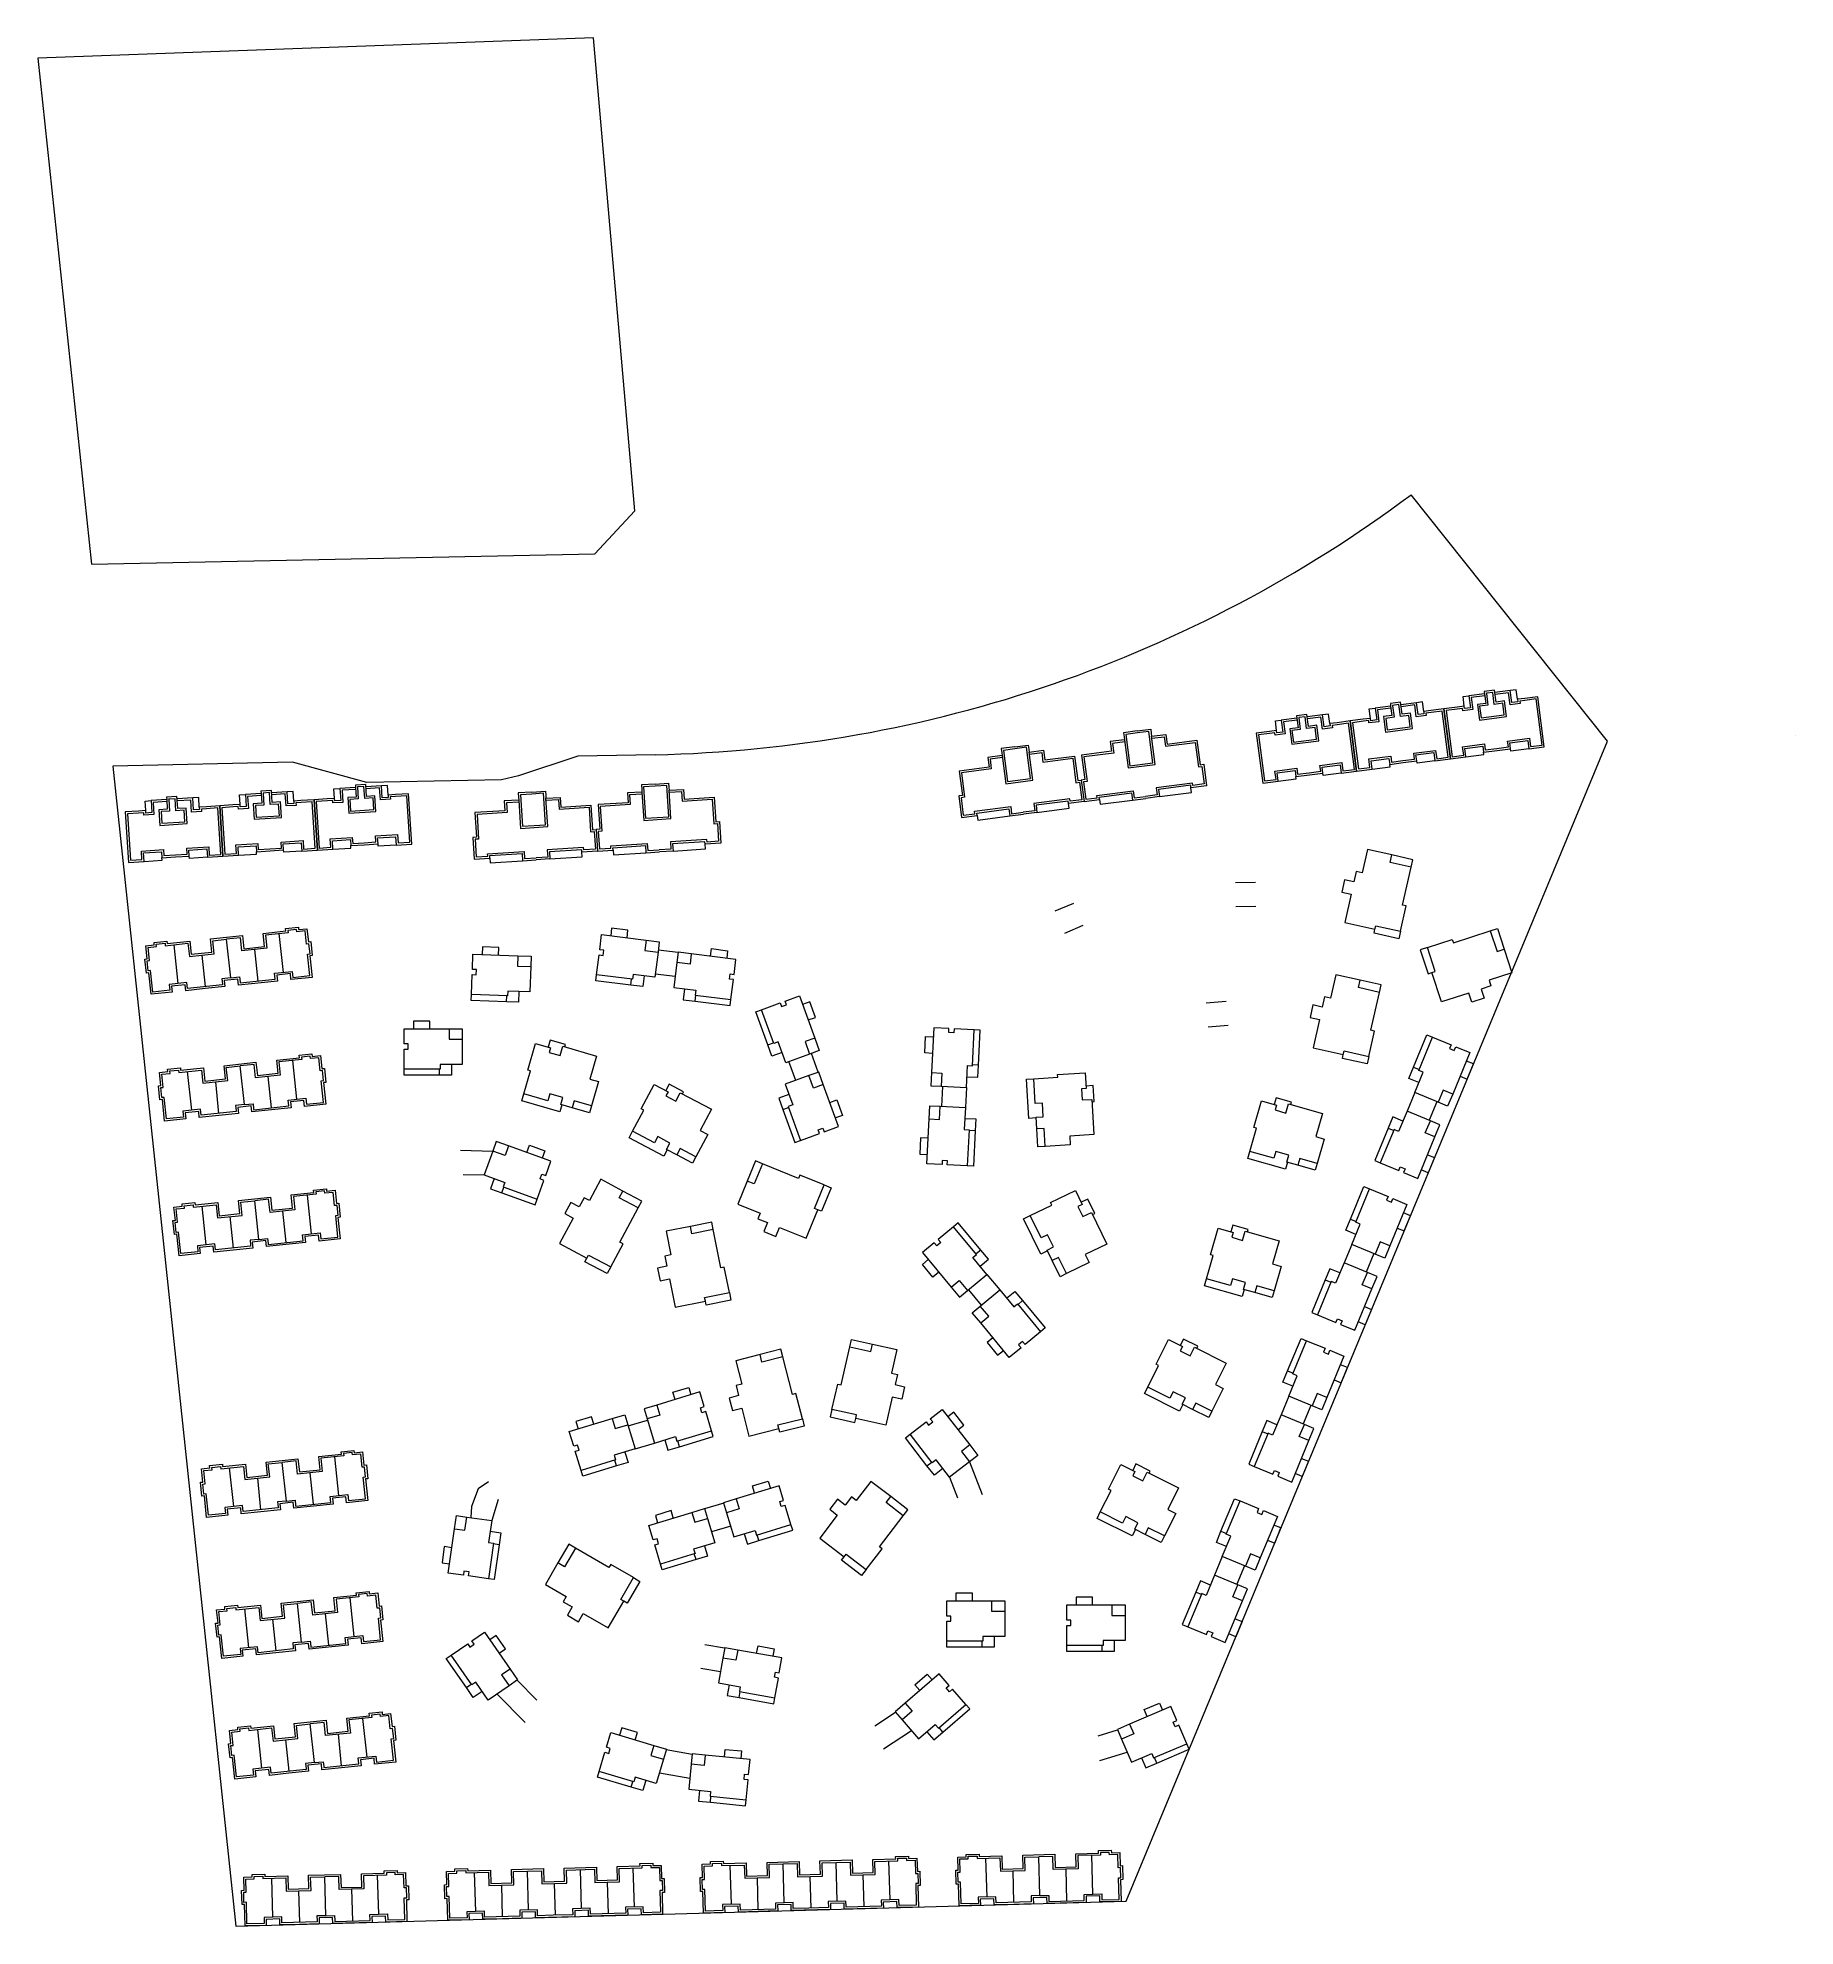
# Model space of a CAD drawing. Extents: x 741202 to 867202, y 603120 to 647617.
# Drawn here: x 751352 to 756612, y 606108 to 611762 of the extents above; entities that cross this region are included whole.
import ezdxf
from ezdxf.enums import TextEntityAlignment as Align

# ---------------------------------------------------------------- set-up
doc = ezdxf.new("R2010")
doc.units = 0
doc.header["$LTSCALE"] = 1000
doc.header["$MEASUREMENT"] = 0
doc.layers.get('0').update_dxf_attribs({"linetype": 'CONTINUOUS'})
doc.layers.add('140', color=2, linetype='CONTINUOUS', lineweight=5)
doc.layers.add('DingDianTu', color=5, linetype='CONTINUOUS', lineweight=0)
doc.layers.add('tk', color=253, linetype='CONTINUOUS')
doc.styles.add('TKZ1', font='SIMHEI.TTF', dxfattribs={"width": 0.7})
doc.styles.add('图签栏', font='SimSun.ttf')

# ---------------------------------------------------------------- blocks, each defined once
blk = doc.blocks.new('dafasfd')
at = {"layer": 'DingDianTu', "color": 7, "const_width": 100}
blk.add_lwpolyline([(36368038, 16363912), (36368954, 16361479), (36372042, 16362641), (36374261, 16356745), (36369114, 16354807), (36369537, 16353684), (36361113, 16350514), (36359352, 16355194), (36360288, 16355546), (36359830, 16356763), (36358894, 16356410), (36357556, 16359967)], close=True, dxfattribs=at)
for points in [[(36363546, 16362221), (36362876, 16363999), (36359039, 16362555), (36359708, 16360777)], [(36371734, 16355794), (36372686, 16353267), (36369878, 16352210), (36369350, 16353614)]]:
    blk.add_lwpolyline(points, dxfattribs=at)
at = {"layer": 'DingDianTu', "color": 7}
for points in [[(36369878, 16352210), (36361642, 16349110), (36361113, 16350514)], [(36368038, 16363912), (36371127, 16365074), (36372042, 16362641)]]:
    blk.add_lwpolyline(points, dxfattribs=at)
blk = doc.blocks.new('*E67')
at = {"layer": 'DingDianTu', "color": 7, "xscale": 0.001000002024510444, "yscale": 0.001000000163912773, "zscale": 0.001, "rotation": 339.3761177849276}
blk.add_blockref('dafasfd', (22613, -20413), dxfattribs=at)
blk = doc.blocks.new('图框')
h = blk.add_hatch(color=256)
edge = h.paths.add_edge_path()
edge.add_ellipse((-63198.9, -481062.8), major_axis=(686.2, 0), ratio=1, start_angle=93.06125, end_angle=187.2562, ccw=False)
edge.add_ellipse((-63322.1, -481142.5), major_axis=(769.8, 0), ratio=1, start_angle=83.53957, end_angle=171.43553)
edge.add_ellipse((-63213.2, -480982.2), major_axis=(871.3, 0), ratio=1, start_angle=56.56443, end_angle=183.00451, ccw=False)
edge.add_ellipse((-63386.4, -481010.4), major_axis=(998.7, 0), ratio=1, start_angle=49.14594, end_angle=218.75149)
edge.add_ellipse((-63388.4, -480847), major_axis=(-1106.9, 0), ratio=1, start_angle=363.29715, end_angle=405.43011, ccw=False)
edge.add_ellipse((-63246, -481040.9), major_axis=(-1254.2, 0), ratio=1, start_angle=-5.96131, end_angle=259.86154)
edge.add_ellipse((-63339.7, -480831.7), major_axis=(-1072.5, 0), ratio=1, start_angle=106.44548, end_angle=252.95012, ccw=False)
edge.add_ellipse((-63305.7, -481165.4), major_axis=(745.4, 0), ratio=1, start_angle=-68.7932, end_angle=-8.26705)
edge.add_ellipse((-63206.6, -481059.2), major_axis=(-673.2, 0), ratio=1, start_angle=65.44009, end_angle=161.52311, ccw=False)
edge.add_ellipse((-63325.5, -481141.3), major_axis=(-554.1, 0), ratio=1, start_angle=360.85108, end_angle=433.12296, ccw=False)
h = blk.add_hatch()
h.set_pattern_fill('ANSI31', color=256, scale=6118.035339, style=0)
h.set_pattern_definition([(45, (-106270.35, -472353.21), (-27.03815, 27.03815), [])])
edge = h.paths.add_edge_path()
edge.add_ellipse((-63325.5, -481141.3), major_axis=(-554.1, 0), ratio=1, start_angle=180.00009, end_angle=360.85117)
edge.add_ellipse((-63325.5, -481141.3), major_axis=(554.1, 0), ratio=1, start_angle=180.85074, end_angle=359.99966)
edge = h.paths.add_edge_path(flags=16)
edge.add_ellipse((-63214.6, -481016.9), major_axis=(-337.5, 0), ratio=1, start_angle=180.00001, end_angle=360.00001, ccw=False)
edge.add_ellipse((-63214.6, -481016.9), major_axis=(337.5, 0), ratio=1, start_angle=180, end_angle=360, ccw=False)
for p, q in [((-58108.5, -445311.2), (-142208.5, -445311.2)), ((-142208.5, -504711.2), (-142208.5, -445311.2)), ((-58108.5, -504711.2), (-58108.5, -445311.2)), ((-134671, -445811.2), (-134671, -446311.2)), ((-129633.5, -445811.2), (-129633.5, -446311.2)), ((-124596, -445811.2), (-124596, -446311.2)), ((-119558.5, -445811.2), (-119558.5, -446311.2)), ((-114521, -445811.2), (-114521, -446311.2)), ((-109483.5, -445811.2), (-109483.5, -446311.2)), ((-104446, -445811.2), (-104446, -446311.2)), ((-94371, -445811.2), (-94371, -446311.2)), ((-89333.5, -445811.2), (-89333.5, -446311.2)), ((-84296, -445811.2), (-84296, -446311.2)), ((-79258.5, -445811.2), (-79258.5, -446311.2)), ((-74221, -445811.2), (-74221, -446311.2)), ((-69183.5, -445811.2), (-69183.5, -446311.2)), ((-64146, -445811.2), (-64146, -446311.2)), ((-99408.5, -446311.2), (-99408.5, -446811.2)), ((-67108.5, -447644.6), (-59108.5, -447644.6)), ((-140208.5, -452051.2), (-139708.5, -452051.2)), ((-67108.5, -452051.2), (-59108.5, -452051.2)), ((-58608.5, -452051.2), (-59108.5, -452051.2)), ((-67108.5, -453384.6), (-59108.5, -453384.6)), ((-66041.8, -453384.6), (-66041.8, -459784.6)), ((-60975.1, -453384.6), (-60975.1, -459784.6)), ((-67108.5, -454451.2), (-59108.5, -454451.2)), ((-67108.5, -455517.9), (-59108.5, -455517.9)), ((-67108.5, -456584.6), (-59108.5, -456584.6)), ((-67108.5, -457651.2), (-59108.5, -457651.2)), ((-140208.5, -457791.2), (-139708.5, -457791.2)), ((-58608.5, -457791.2), (-59108.5, -457791.2)), ((-67108.5, -458717.9), (-59108.5, -458717.9)), ((-67108.5, -459784.6), (-59108.5, -459784.6)), ((-67108.5, -461117.9), (-59108.5, -461117.9)), ((-67108.5, -461117.9), (-59108.5, -461117.9)), ((-140208.5, -463531.2), (-139708.5, -463531.2)), ((-58608.5, -463531.2), (-59108.5, -463531.2)), ((-140208.5, -469271.2), (-139708.5, -469271.2)), ((-58608.5, -469271.2), (-59108.5, -469271.2)), ((-139708.5, -475011.2), (-139208.5, -475011.2)), ((-140208.5, -480751.2), (-139708.5, -480751.2)), ((-58608.5, -480751.2), (-59108.5, -480751.2)), ((-58608.5, -486491.2), (-59108.5, -486491.2)), ((-141308.5, -487311.2), (-139708.5, -487311.2)), ((-141308.5, -487311.2), (-139708.5, -487311.2)), ((-140508.5, -502911.2), (-140508.5, -487311.2)), ((-67108.5, -487711.2), (-59108.5, -487711.2)), ((-67108.5, -489044.6), (-59108.5, -489044.6)), ((-67108.5, -490377.9), (-59108.5, -490377.9)), ((-141308.5, -491011.2), (-139708.5, -491011.2)), ((-67108.5, -491711.2), (-59108.5, -491711.2)), ((-58608.5, -492231.2), (-59108.5, -492231.2)), ((-141308.5, -492511.2), (-139708.5, -492511.2)), ((-67108.5, -493044.6), (-59108.5, -493044.6)), ((-67108.5, -495711.2), (-59108.5, -495711.2)), ((-141308.5, -496211.2), (-139708.5, -496211.2)), ((-67108.5, -497044.6), (-59108.5, -497044.6)), ((-141308.5, -497711.2), (-139708.5, -497711.2)), ((-58608.5, -497971.2), (-59108.5, -497971.2)), ((-67108.5, -498377.9), (-59108.5, -498377.9)), ((-67108.5, -499711.2), (-59108.5, -499711.2)), ((-63108.5, -499711.2), (-63108.5, -503711.2)), ((-67108.5, -501044.6), (-59108.5, -501044.6)), ((-141308.5, -501411.2), (-139708.5, -501411.2)), ((-67108.5, -502377.9), (-59108.5, -502377.9)), ((-141308.5, -502911.2), (-139708.5, -502911.2)), ((-99408.5, -503711.2), (-99408.5, -503211.2)), ((-134671, -504211.2), (-134671, -503711.2)), ((-129633.5, -504211.2), (-129633.5, -503711.2)), ((-124596, -504211.2), (-124596, -503711.2)), ((-119558.5, -504211.2), (-119558.5, -503711.2)), ((-114521, -504211.2), (-114521, -503711.2)), ((-109483.5, -504211.2), (-109483.5, -503711.2)), ((-104408.5, -504211.2), (-104408.5, -503711.2)), ((-103408.5, -504211.2), (-103408.5, -503711.2)), ((-102408.5, -504211.2), (-102408.5, -503711.2)), ((-101408.5, -504211.2), (-101408.5, -503711.2)), ((-100408.5, -504211.2), (-100408.5, -503711.2)), ((-98408.5, -504211.2), (-98408.5, -503711.2)), ((-97408.5, -504211.2), (-97408.5, -503711.2)), ((-96408.5, -504211.2), (-96408.5, -503711.2)), ((-95408.5, -504211.2), (-95408.5, -503711.2)), ((-94408.5, -504211.2), (-94408.5, -503711.2)), ((-89333.5, -504211.2), (-89333.5, -503711.2)), ((-84296, -504211.2), (-84296, -503711.2)), ((-79258.5, -504211.2), (-79258.5, -503711.2)), ((-74221, -504211.2), (-74221, -503711.2)), ((-69183.5, -504211.2), (-69183.5, -503711.2)), ((-64146, -504211.2), (-64146, -503711.2)), ((-104408.5, -504211.2), (-94408.5, -504211.2)), ((-142208.5, -504711.2), (-58108.5, -504711.2))]:
    blk.add_line(p, q)
at = {"const_width": 200}
for points in [[(-99408.5, -446061.2), (-99408.5, -445811.2)], [(-67108.5, -446311.2), (-67108.5, -503711.2)], [(-67108.5, -452051.2), (-59108.5, -452051.2)], [(-67108.5, -459784.6), (-59108.5, -459784.6)], [(-139958.5, -475011.2), (-140208.5, -475011.2)], [(-58858.5, -475011.2), (-58608.5, -475011.2)], [(-67108.5, -478377.9), (-59108.5, -478377.9)], [(-67108.5, -478377.9), (-59108.5, -478377.9)], [(-67108.5, -486377.9), (-59108.5, -486377.9)], [(-67108.5, -486377.9), (-59108.5, -486377.9)], [(-139708.5, -503711.2), (-141308.5, -503711.2), (-141308.5, -487311.2), (-139708.5, -487311.2)], [(-67108.5, -494377.9), (-59108.5, -494377.9)], [(-99408.5, -503961.2), (-99408.5, -504211.2)]]:
    blk.add_lwpolyline(points, dxfattribs=at)
blk.add_lwpolyline([(-59108.5, -446311.2), (-139708.5, -446311.2), (-139708.5, -503711.2), (-59108.5, -503711.2)], close=True, dxfattribs=at)
for centre, major_axis, start_param, end_param in [((-63246, -481040.9), (1254.2, 0), 3.037548, 7.677032), ((-63339.7, -480831.7), (-1072.5, 0), 1.857824, 4.414813), ((-63386.4, -481010.4), (-998.7, 0), 3.999352, 6.959527), ((-63213.2, -480982.2), (871.3, 0), 0.987236, 3.194031), ((-63322.1, -481142.5), (-769.8, 0), 4.599634, 6.133708), ((-63198.9, -481062.8), (686.2, 0), 1.624225, 3.268238), ((-63325.5, -481141.3), (-554.1, 0), 1.276237, 6.29804), ((-63325.5, -481141.3), (554.1, 0), -6.689621188105122e-07, 6.283184638217468), ((-63214.6, -481016.9), (-337.5, 0), 3.141595, 9.42478), ((-63388.4, -480847), (1106.9, 0), 3.199138, 3.934497), ((-63206.6, -481059.2), (673.2, 0), 4.283737, 5.960702), ((-63305.7, -481165.4), (745.4, 0), -1.200668, -0.144287)]:
    blk.add_ellipse(centre, major_axis=major_axis, ratio=1, start_param=start_param, end_param=end_param)
for points in [[(-99658.5, -446061.2), (-99158.5, -446061.2), (-99408.5, -446311.2)], [(-139958.5, -475261.2), (-139958.5, -474761.2), (-139708.5, -475011.2)], [(-58858.5, -475261.2), (-58858.5, -474761.2), (-59108.5, -475011.2)], [(-99658.5, -503961.2), (-99158.5, -503961.2), (-99408.5, -503711.2)]]:
    blk.add_solid(points)
at = {"style": 'TKZ1'}
for s, height, width, p in [('1', 250, 0.85, (-137189.7, -446061.2)), ('2', 250, 0.85, (-132152.2, -446061.2)), ('3', 250, 0.85, (-127114.7, -446061.2)), ('4', 250, 0.85, (-122077.2, -446061.2)), ('5', 250, 0.85, (-117039.7, -446061.2)), ('6', 250, 0.85, (-112002.2, -446061.2)), ('7', 250, 0.85, (-106964.7, -446061.2)), ('8', 250, 0.85, (-101927.2, -446061.2)), ('9', 250, 0.85, (-96889.7, -446061.2)), ('10', 250, 0.85, (-91852.2, -446061.2)), ('11', 250, 0.85, (-86814.7, -446061.2)), ('12', 250, 0.85, (-81777.2, -446061.2)), ('13', 250, 0.85, (-76739.7, -446061.2)), ('14', 250, 0.85, (-71702.2, -446061.2)), ('15', 250, 0.85, (-66664.7, -446061.2)), ('16', 250, 0.85, (-61627.2, -446061.2)), ('A', 250, 0.85, (-139958.5, -449181.2)), ('A', 250, 0.85, (-58858.5, -449181.2)), ('B', 250, 0.85, (-139958.5, -454921.2)), ('B', 250, 0.85, (-58858.5, -454921.2)), ('C', 250, 0.85, (-139958.5, -460661.2)), ('C', 250, 0.85, (-58858.5, -460661.2)), ('D', 250, 0.85, (-139958.5, -466401.2)), ('D', 250, 0.85, (-58858.5, -466401.2)), ('E', 250, 0.85, (-139958.5, -472141.2)), ('E', 250, 0.85, (-58858.5, -472141.2)), ('F', 250, 0.85, (-139958.5, -477881.2)), ('F', 250, 0.85, (-58858.5, -477881.2)), ('G', 250, 0.85, (-139964.1, -483621.2)), ('G', 250, 0.85, (-58858.5, -483621.2)), ('中国 上海 淮海西路   号    ', 200, 0.75, (-62944, -484677.9)), ('570     200052 ', 200, 0.75, (-61637.4, -484690.7)), ('NO.570 WEST HUAIHAI RD. SHANGHAI. 200052  P.R.C', 200, 0.75, (-63108.5, -485177.9)), ('Tel:86-21-61248000  Fax: 86-21-62838426', 200, 0.75, (-63108.5, -485677.9)), ('H', 250, 0.85, (-58858.5, -489361.2)), ('I', 250, 0.85, (-58858.5, -495101.2)), ('J', 250, 0.85, (-58858.5, -500841.2)), ('3', 300, 0.85, (-127114.7, -503961.2)), ('6', 300, 0.85, (-112002.2, -503961.2)), ('1', 250, 0.85, (-137189.7, -503961.2)), ('2', 300, 0.85, (-132152.2, -503961.2)), ('4', 300, 0.85, (-122077.2, -503961.2)), ('5', 300, 0.85, (-117039.7, -503961.2)), ('7', 300, 0.85, (-106964.7, -503961.2)), ('10', 250, 0.85, (-91852.2, -503961.2)), ('11', 250, 0.85, (-86814.7, -503961.2)), ('12', 250, 0.85, (-81777.2, -503961.2)), ('13', 250, 0.85, (-76739.7, -503961.2)), ('14', 250, 0.85, (-71702.2, -503961.2)), ('15', 250, 0.85, (-66664.7, -503961.2)), ('16', 250, 0.85, (-61627.2, -503961.2))]:
    blk.add_text(s, height=height, dxfattribs=dict(at, width=width)).set_placement(p, align=Align.MIDDLE)
for s, height, style, p in [('例图索引', 282.83, '图签栏', (-66657.8, -446952.6)), ('出图记录', 282.83, '图签栏', (-66657.8, -452692.6)), ('Issue notes', 188.552, '图签栏', (-66593.5, -453169)), ('序号', 282.83, '图签栏', (-66893.1, -453919.4)), ('修改内容', 282.83, '图签栏', (-64253.6, -453924.6)), ('日期', 282.83, '图签栏', (-60420.3, -453908.5)), ('NO.', 188.55, '图签栏', (-66674.8, -454309.7)), ('DESCRIPTION', 188.552, '图签栏', (-64203.7, -454309.4)), ('DATE', 188.55, '图签栏', (-60260.1, -454298.1)), ('盖  章', 282.83, '图签栏', (-67041.2, -460387.6)), ('SEAL', 188.55, '图签栏', (-66697.6, -460901.9)), ('DESIGN FIRM', 188.552, '图签栏', (-66679.3, -479393.1)), ('审定人/日期', 300, '图签栏', (-66948.3, -486989.2)), ('AUTHORIZED FOR ISSUE BY /DATE', 200, '图签栏', (-66913.6, -487503.4)), ('审核人/日期', 300, '图签栏', (-66942.9, -488308.7)), ('AUDITED BY /DATE', 200, '图签栏', (-66920.2, -488835.3)), ('设计总负责人/日期', 300, '图签栏', (-66936.8, -489681.1)), ('PROJECT DIRECTOR /DATE', 200, '图签栏', (-66924.1, -490169.1)), ('专业负责人/日期', 300, '图签栏', (-66936, -490967.5)), ('DISCIPLINE RESPONSIBLE BY /DATE', 200, '图签栏', (-66916.7, -491464.9)), ('校对人/日期', 300, '图签栏', (-66912.7, -492333.3)), ('CHECKED BY /DATE', 200, '图签栏', (-66918.3, -492833.7)), ('设计人/日期', 300, '图签栏', (-66934.4, -493666.6)), ('DESIGNED BY /DATE', 200, '图签栏', (-66907.5, -494128.5)), ('建设单位', 300, '图签栏', (-66915.6, -494991.6)), ('CLIENT', 200, '图签栏', (-66911.6, -495494.5)), ('项目名称', 300, '图签栏', (-66939.8, -496318.1)), ('江阴800亩项目', 300, 'TKZ1', (-64309.9, -496529.4)), ('PROJECT', 200, '图签栏', (-66923.9, -496821.2)), ('子项名称', 300, '图签栏', (-66939.8, -497651.4)), ('SUB ITEM', 200, '图签栏', (-66923.9, -498154.5)), ('图  名', 300, '图签栏', (-66923.2, -499004.8)), ('DRAWING TITLE', 200, '图签栏', (-66917.8, -499486.8)), ('工程编号', 300, '图签栏', (-66937.7, -500337.4)), ('设计阶段', 300, '图签栏', (-62868.1, -500376.4)), ('方案', 250, 'TKZ1', (-60683.6, -500564.8)), ('JOB NO.', 200, '图签栏', (-66839.4, -500836)), ('STATUS', 200, '图签栏', (-62778.9, -500784.2)), ('比  例', 300, '图签栏', (-66919, -501680.9)), ('专  业', 300, '图签栏', (-62890.6, -501686.1)), ('建筑', 250, 'TKZ1', (-60690, -501860.1)), ('SCALE', 200, '图签栏', (-66833.2, -502156.7)), ('DISCIPLINE', 200, '图签栏', (-62847.8, -502151.9)), ('图  号', 300, '图签栏', (-62866.3, -502993.9)), ('日  期', 300, '图签栏', (-66982.7, -503034.1)), ('DRAWING NO.', 200, '图签栏', (-62864, -503399.8)), ('DATE', 200, '图签栏', (-66800, -503421.7))]:
    blk.add_text(s, height=height, dxfattribs=dict(style=style)).set_placement(p)
at = {"style": '图签栏', "width": 0.75}
blk.add_text('（所出施工图须加盖我院出图章，否则无效）', height=282.828, dxfattribs=at).set_placement((-65503.9, -460671.2))
for s, height, style, p in [('设计单位', 300, '图签栏', (-65967.5, -478827.9)), ('上海水石建筑规划设计有限公司', 360, 'TKZ1', (-63016.4, -483114.4))]:
    blk.add_text(s, height=height, dxfattribs=dict(style=style)).set_placement(p, align=Align.MIDDLE)
at = {"style": '图签栏'}
for s, p in [('动 力', (-141052.3, -491804.1)), ('电气', (-140252.3, -491804.1)), ('给排水', (-141052.3, -497004.1)), ('暖 通', (-140252.3, -497004.1)), ('建 筑', (-141092.9, -502161.2)), ('结 构', (-140292.8, -502161.2))]:
    blk.add_text(s, height=200, rotation=90, dxfattribs=at).set_placement(p, align=Align.MIDDLE)
for s, height, p in [('Power', 200, (-140620.3, -492150.2)), ('Elec', 200, (-139823.1, -492092.1)), ('WS＆D', 200, (-140585.6, -497360.7)), ('HVAC', 200, (-139840.2, -497300.3)), ('CONFIRMED BY /DATE', 202.02, (-141496.8, -501732.7)), ('日期', 202.02, (-141495.8, -502339)), ('Arch', 200, (-140606.4, -502458)), ('Stru', 200, (-139864.3, -502458)), ('工种会签/', 202.02, (-141494.5, -503617.2))]:
    blk.add_text(s, height=height, rotation=90, dxfattribs=at).set_placement(p)

msp = doc.modelspace()

# ---------------------------------------------------------------- linework, layer by layer
at = {"layer": '140', "color": 7}
for p, q in [((753015, 611761.6), (751351.8, 611700.4)), ((753139.2, 610345.1), (753015, 611761.6)), ((751351.8, 611700.4), (751512.2, 610186.3)), ((756049.5, 609656.2), (755462.4, 610393.7)), ((753019.3, 610216.6), (753139.2, 610345.1)), ((751512.2, 610186.3), (753019.3, 610216.6)), ((755400.9, 609761.1), (755354.5, 609755.1)), ((755430.9, 609772.3), (755400, 609768.3)), ((755400, 609768.3), (755400.9, 609761.1)), ((755400.9, 609761.1), (755404.6, 609732.6)), ((755425.7, 609765.6), (755406.7, 609763.1)), ((755406.7, 609763.1), (755406.8, 609761.9)), ((755406.8, 609761.9), (755411.3, 609727.4)), ((755430.4, 609729.9), (755425.7, 609765.6)), ((755431.8, 609765.1), (755430.9, 609772.3)), ((755435.5, 609736.6), (755430.9, 609772.3)), ((755478.2, 609771.1), (755431.8, 609765.1)), ((755473.1, 609764.4), (755432.6, 609759.2)), ((755477.7, 609728.7), (755473.1, 609764.4)), ((755496.1, 609773.5), (755478.2, 609771.1)), ((755482.9, 609735.4), (755478.2, 609771.1)), ((755499.8, 609744.9), (755496.1, 609773.5)), ((755621.2, 609760.6), (755599.8, 609757.8)), ((755617.5, 609789.2), (755635.3, 609791.5)), ((755621.2, 609760.6), (755617.5, 609789.2)), ((755622.1, 609753.5), (755621.2, 609760.6)), ((755681.7, 609797.5), (755635.3, 609791.5)), ((755635.3, 609791.5), (755640, 609755.8)), ((755682.5, 609791.6), (755642.1, 609786.3)), ((755642.1, 609786.3), (755646.7, 609750.6)), ((755685.4, 609769), (755660.5, 609765.7)), ((755660.5, 609765.7), (755666.5, 609719.3)), ((755692.2, 609763.8), (755667.2, 609760.5)), ((755667.2, 609760.5), (755671.6, 609726)), ((755711.8, 609808.7), (755680.8, 609804.7)), ((755680.8, 609804.7), (755681.7, 609797.5)), ((755681.7, 609797.5), (755685.4, 609769)), ((755706.6, 609801.9), (755687.5, 609799.5)), ((755687.5, 609799.5), (755687.7, 609798.3)), ((755687.7, 609798.3), (755692.2, 609763.8)), ((755711.2, 609766.2), (755706.6, 609801.9)), ((755736.2, 609769.5), (755711.2, 609766.2)), ((755712.7, 609801.5), (755711.8, 609808.7)), ((755716.4, 609773), (755711.8, 609808.7)), ((755759.1, 609807.5), (755712.7, 609801.5)), ((755753.9, 609800.8), (755713.5, 609795.6)), ((755741.4, 609776.2), (755716.4, 609773)), ((755740.7, 609735), (755736.2, 609769.5)), ((755747.4, 609729.8), (755741.4, 609776.2)), ((755758.5, 609765.1), (755753.9, 609800.8)), ((755788.3, 609769), (755758.5, 609765.1)), ((755776.9, 609809.8), (755759.1, 609807.5)), ((755763.7, 609771.8), (755759.1, 609807.5)), ((755781.6, 609774.1), (755763.7, 609771.8)), ((755780.7, 609781.3), (755776.9, 609809.8)), ((755802.1, 609784.1), (755780.7, 609781.3)), ((755780.7, 609781.3), (755781.6, 609774.1)), ((755802.8, 609778.1), (755787.4, 609776.1)), ((755787.4, 609776.1), (755788.3, 609769)), ((755841.3, 609789.1), (755802.1, 609784.1)), ((755836.2, 609782.4), (755802.8, 609778.1)), ((755854, 609644.4), (755836.2, 609782.4)), ((755860.8, 609639.2), (755841.3, 609789.1)), ((755055.8, 609716.4), (755073.6, 609718.7)), ((755059.5, 609687.8), (755055.8, 609716.4)), ((755120, 609724.7), (755073.6, 609718.7)), ((755073.6, 609718.7), (755078.3, 609683)), ((755120.8, 609718.8), (755080.3, 609713.5)), ((755080.3, 609713.5), (755085, 609677.8)), ((755150.1, 609735.9), (755119.1, 609731.9)), ((755119.1, 609731.9), (755120, 609724.7)), ((755120, 609724.7), (755123.7, 609696.2)), ((755144.9, 609729.2), (755125.8, 609726.7)), ((755125.8, 609726.7), (755126, 609725.5)), ((755126, 609725.5), (755130.5, 609691)), ((755149.5, 609693.5), (755144.9, 609729.2)), ((755151, 609728.7), (755150.1, 609735.9)), ((755154.7, 609700.2), (755150.1, 609735.9)), ((755197.4, 609734.8), (755151, 609728.7)), ((755192.2, 609728), (755151.8, 609722.8)), ((755196.8, 609692.3), (755192.2, 609728)), ((755215.2, 609737.1), (755197.4, 609734.8)), ((755202, 609699.1), (755197.4, 609734.8)), ((755218.9, 609708.5), (755215.2, 609737.1)), ((755240.4, 609711.3), (755218.9, 609708.5)), ((755218.9, 609708.5), (755219.9, 609701.4)), ((755241.1, 609705.3), (755225.7, 609703.3)), ((755279.6, 609716.4), (755240.4, 609711.3)), ((755274.5, 609709.7), (755241.1, 609705.3)), ((755292.3, 609571.6), (755274.5, 609709.7)), ((755318.9, 609721.5), (755279.6, 609716.4)), ((755299.1, 609566.4), (755279.6, 609716.4)), ((755279.6, 609716.4), (755299.1, 609566.4)), ((755319.7, 609715.5), (755286.4, 609711.2)), ((755286.4, 609711.2), (755304.2, 609573.1)), ((755340.3, 609724.2), (755318.9, 609721.5)), ((755335.2, 609717.5), (755319.7, 609715.5)), ((755336.1, 609710.4), (755335.2, 609717.5)), ((755365.8, 609714.2), (755336.1, 609710.4)), ((755336.6, 609752.8), (755354.5, 609755.1)), ((755340.3, 609724.2), (755336.6, 609752.8)), ((755341.3, 609717.1), (755340.3, 609724.2)), ((755359.1, 609719.4), (755341.3, 609717.1)), ((755354.5, 609755.1), (755359.1, 609719.4)), ((755401.7, 609755.2), (755361.2, 609749.9)), ((755361.2, 609749.9), (755365.8, 609714.2)), ((755404.6, 609732.6), (755379.6, 609729.3)), ((755379.6, 609729.3), (755385.6, 609682.9)), ((755411.3, 609727.4), (755386.3, 609724.1)), ((755386.3, 609724.1), (755390.8, 609689.6)), ((755455.3, 609733.1), (755430.4, 609729.9)), ((755460.5, 609739.8), (755435.5, 609736.6)), ((755459.8, 609698.6), (755455.3, 609733.1)), ((755466.5, 609693.4), (755460.5, 609739.8)), ((755507.4, 609732.6), (755477.7, 609728.7)), ((755500.7, 609737.8), (755482.9, 609735.4)), ((755521.2, 609747.7), (755499.8, 609744.9)), ((755499.8, 609744.9), (755500.7, 609737.8)), ((755522, 609741.7), (755506.5, 609739.7)), ((755506.5, 609739.7), (755507.4, 609732.6)), ((755560.5, 609752.8), (755521.2, 609747.7)), ((755555.3, 609746), (755522, 609741.7)), ((755573.2, 609608), (755555.3, 609746)), ((755599.8, 609757.8), (755560.5, 609752.8)), ((755579.9, 609602.8), (755560.5, 609752.8)), ((755560.5, 609752.8), (755579.9, 609602.8)), ((755600.5, 609751.9), (755567.2, 609747.6)), ((755567.2, 609747.6), (755585.1, 609609.5)), ((755616, 609753.9), (755600.5, 609751.9)), ((755616.9, 609746.8), (755616, 609753.9)), ((755646.7, 609750.6), (755616.9, 609746.8)), ((755640, 609755.8), (755622.1, 609753.5)), ((755666.5, 609719.3), (755747.4, 609729.8)), ((755671.6, 609726), (755740.7, 609735)), ((754604.5, 609660.1), (754561.6, 609654.6)), ((754561.6, 609654.6), (754565.4, 609625.6)), ((754605.2, 609654.2), (754568.3, 609649.4)), ((754568.3, 609649.4), (754572.1, 609620.5)), ((754642.2, 609686.4), (754601.7, 609681.2)), ((754601.7, 609681.2), (754603.4, 609668.7)), ((754603.4, 609668.7), (754604.5, 609660.1)), ((754604.5, 609660.1), (754615.4, 609575.9)), ((754643, 609680.5), (754608.5, 609676)), ((754608.5, 609676), (754620.6, 609582.6)), ((754609.3, 606183.3), (756049.5, 609656.2)), ((754642.2, 609686.4), (754682.7, 609691.7)), ((754677.5, 609684.9), (754643, 609680.5)), ((754689.6, 609591.5), (754677.5, 609684.9)), ((754682.7, 609691.7), (754684.3, 609679.2)), ((754684.3, 609679.2), (754685.4, 609670.6)), ((754685.4, 609670.6), (754728.2, 609676.2)), ((754696.3, 609586.3), (754685.4, 609670.6)), ((754686.2, 609664.7), (754723.1, 609669.4)), ((754723.1, 609669.4), (754726.8, 609640.5)), ((754726.8, 609640.5), (754816.1, 609652.1)), ((754728.2, 609676.2), (754732, 609647.2)), ((754732, 609647.2), (754821.2, 609658.8)), ((754816.1, 609652.1), (754825.5, 609578.9)), ((754821.2, 609658.8), (754830.7, 609585.6)), ((755038.1, 609685.1), (754998.8, 609680)), ((754998.8, 609680), (755018.2, 609530)), ((755038.8, 609679.1), (755005.5, 609674.8)), ((755005.5, 609674.8), (755023.4, 609536.8)), ((755059.5, 609687.8), (755038.1, 609685.1)), ((755054.3, 609681.1), (755038.8, 609679.1)), ((755055.2, 609674), (755054.3, 609681.1)), ((755085, 609677.8), (755055.2, 609674)), ((755060.4, 609680.7), (755059.5, 609687.8)), ((755078.3, 609683), (755060.4, 609680.7)), ((755123.7, 609696.2), (755098.7, 609692.9)), ((755098.7, 609692.9), (755104.8, 609646.5)), ((755104.8, 609646.5), (755185.7, 609657)), ((755130.5, 609691), (755105.5, 609687.8)), ((755105.5, 609687.8), (755109.9, 609653.2)), ((755109.9, 609653.2), (755179, 609662.2)), ((755174.5, 609696.7), (755149.5, 609693.5)), ((755179.7, 609703.4), (755154.7, 609700.2)), ((755179, 609662.2), (755174.5, 609696.7)), ((755185.7, 609657), (755179.7, 609703.4)), ((755226.6, 609696.2), (755196.8, 609692.3)), ((755219.9, 609701.4), (755202, 609699.1)), ((755225.7, 609703.3), (755226.6, 609696.2)), ((755385.6, 609682.9), (755466.5, 609693.4)), ((755390.8, 609689.6), (755459.8, 609698.6)), ((755616.4, 609639), (755681.8, 609647.5)), ((755681.8, 609647.5), (755684.1, 609629.6)), ((755750.8, 609656.4), (755816.3, 609664.9)), ((755753.2, 609638.6), (755750.8, 609656.4)), ((755757.6, 609651.2), (755811.1, 609658.2)), ((755759.9, 609633.4), (755757.6, 609651.2)), ((755811.1, 609658.2), (755814.4, 609633.2)), ((755816.3, 609664.9), (755819.5, 609639.9)), ((752114.1, 609592.7), (751576.4, 609581.4)), ((752336.7, 609532.2), (752114.1, 609592.7)), ((752968.4, 609610.6), (752791, 609552.3)), ((753199.7, 609615.4), (752968.4, 609610.6)), ((754237.9, 609612.6), (754195.1, 609607.1)), ((754195.1, 609607.1), (754198.8, 609578.1)), ((754238.7, 609606.7), (754201.8, 609601.9)), ((754201.8, 609601.9), (754205.6, 609573)), ((754275.7, 609638.9), (754235.2, 609633.7)), ((754235.2, 609633.7), (754236.8, 609621.2)), ((754236.8, 609621.2), (754237.9, 609612.6)), ((754237.9, 609612.6), (754248.8, 609528.4)), ((754276.4, 609633), (754241.9, 609628.5)), ((754241.9, 609628.5), (754254, 609535.1)), ((754275.7, 609638.9), (754316.1, 609644.2)), ((754310.9, 609637.5), (754276.4, 609633)), ((754323.1, 609544), (754310.9, 609637.5)), ((754316.1, 609644.2), (754317.7, 609631.7)), ((754317.7, 609631.7), (754318.9, 609623.1)), ((754318.9, 609623.1), (754361.7, 609628.7)), ((754329.8, 609538.9), (754318.9, 609623.1)), ((754319.6, 609617.2), (754356.5, 609621.9)), ((754356.5, 609621.9), (754360.3, 609593)), ((754360.3, 609593), (754449.5, 609604.6)), ((754361.7, 609628.7), (754365.4, 609599.7)), ((754365.4, 609599.7), (754454.7, 609611.3)), ((754449.5, 609604.6), (754459, 609531.4)), ((754454.7, 609611.3), (754464.2, 609538.1)), ((754565.4, 609625.6), (754476.1, 609614.1)), ((754476.1, 609614.1), (754485.6, 609540.9)), ((754572.1, 609620.5), (754482.8, 609608.9)), ((754482.8, 609608.9), (754492.3, 609535.7)), ((754620.6, 609582.6), (754689.6, 609591.5)), ((755189.1, 609583.6), (755254.6, 609592.1)), ((755254.6, 609592.1), (755257.8, 609567.1)), ((755335.5, 609602.6), (755401, 609611.1)), ((755338.8, 609577.6), (755335.5, 609602.6)), ((755342.2, 609597.4), (755395.8, 609604.4)), ((755345.5, 609572.4), (755342.2, 609597.4)), ((755395.8, 609604.4), (755398.1, 609586.5)), ((755398.1, 609586.5), (755438.6, 609591.8)), ((755401, 609611.1), (755403.3, 609593.2)), ((755403.3, 609593.2), (755437.8, 609597.7)), ((755437.8, 609597.7), (755472.3, 609602.2)), ((755438.6, 609591.8), (755479, 609597)), ((755470, 609620), (755535.4, 609628.5)), ((755472.3, 609602.2), (755470, 609620)), ((755476.7, 609614.9), (755530.3, 609621.8)), ((755479, 609597), (755476.7, 609614.9)), ((755480, 609589.9), (755479, 609597)), ((755533.5, 609596.8), (755480, 609589.9)), ((755530.3, 609621.8), (755533.5, 609596.8)), ((755533.5, 609596.8), (755579.9, 609602.8)), ((755535.4, 609628.5), (755538.7, 609603.5)), ((755538.7, 609603.5), (755573.2, 609608)), ((755579.9, 609602.8), (755626.3, 609608.8)), ((755585.1, 609609.5), (755619.6, 609614)), ((755619.6, 609614), (755616.4, 609639)), ((755623.1, 609633.8), (755676.6, 609640.8)), ((755626.3, 609608.8), (755623.1, 609633.8)), ((755626.3, 609608.8), (755679.9, 609615.8)), ((755676.6, 609640.8), (755679, 609622.9)), ((755679, 609622.9), (755719.4, 609628.1)), ((755679.9, 609615.8), (755679, 609622.9)), ((755684.1, 609629.6), (755718.6, 609634.1)), ((755718.6, 609634.1), (755753.2, 609638.6)), ((755719.4, 609628.1), (755759.9, 609633.4)), ((755760.8, 609626.3), (755759.9, 609633.4)), ((755814.4, 609633.2), (755760.8, 609626.3)), ((755814.4, 609633.2), (755860.8, 609639.2)), ((755819.5, 609639.9), (755854, 609644.4)), ((751576.4, 609581.4), (751944.2, 606108.4)), ((752739.4, 609540.2), (752336.7, 609532.2)), ((752791, 609552.3), (752739.4, 609540.2)), ((754198.8, 609578.1), (754109.6, 609566.6)), ((754109.6, 609566.6), (754119.1, 609493.4)), ((754205.6, 609573), (754116.3, 609561.4)), ((754116.3, 609561.4), (754125.8, 609488.2)), ((754248.8, 609528.4), (754329.8, 609538.9)), ((754254, 609535.1), (754323.1, 609544)), ((754464.2, 609538.1), (754474.9, 609539.5)), ((754485.6, 609540.9), (754474.9, 609539.5)), ((754474.9, 609539.5), (754483.2, 609475.2)), ((754474.9, 609539.5), (754483.2, 609475.2)), ((754492.3, 609535.7), (754481.6, 609534.3)), ((754481.6, 609534.3), (754488.4, 609482)), ((754615.4, 609575.9), (754696.3, 609586.3)), ((754825.5, 609578.9), (754836.2, 609580.3)), ((754830.7, 609585.6), (754841.4, 609587)), ((754836.2, 609580.3), (754843, 609527.9)), ((754841.4, 609587), (754849.8, 609522.7)), ((755018.2, 609530), (755064.6, 609536.1)), ((755023.4, 609536.8), (755057.9, 609541.2)), ((755054.7, 609566.2), (755120.1, 609574.7)), ((755057.9, 609541.2), (755054.7, 609566.2)), ((755061.4, 609561), (755114.9, 609568)), ((755064.6, 609536.1), (755061.4, 609561)), ((755064.6, 609536.1), (755118.2, 609543)), ((755114.9, 609568), (755117.3, 609550.1)), ((755117.3, 609550.1), (755157.7, 609555.4)), ((755118.2, 609543), (755117.3, 609550.1)), ((755120.1, 609574.7), (755122.4, 609556.9)), ((755122.4, 609556.9), (755156.9, 609561.3)), ((755156.9, 609561.3), (755191.5, 609565.8)), ((755157.7, 609555.4), (755198.2, 609560.6)), ((755191.5, 609565.8), (755189.1, 609583.6)), ((755195.9, 609578.5), (755249.4, 609585.4)), ((755198.2, 609560.6), (755195.9, 609578.5)), ((755199.1, 609553.5), (755198.2, 609560.6)), ((755252.7, 609560.4), (755199.1, 609553.5)), ((755249.4, 609585.4), (755252.7, 609560.4)), ((755252.7, 609560.4), (755299.1, 609566.4)), ((755257.8, 609567.1), (755292.3, 609571.6)), ((755299.1, 609566.4), (755345.5, 609572.4)), ((755304.2, 609573.1), (755338.8, 609577.6)), ((755345.5, 609572.4), (755399, 609579.4)), ((755399, 609579.4), (755398.1, 609586.5)), ((751672.9, 609476.8), (751690.9, 609477.9)), ((751737.6, 609480.9), (751690.9, 609477.9)), ((751690.9, 609477.9), (751693.2, 609442)), ((751768.2, 609490.1), (751737.1, 609488.1)), ((751737.1, 609488.1), (751737.6, 609480.9)), ((751737.6, 609480.9), (751739.4, 609452.2)), ((751762.6, 609483.8), (751743.5, 609482.5)), ((751743.5, 609482.5), (751743.6, 609481.3)), ((751743.6, 609481.3), (751745.8, 609446.6)), ((751765, 609447.8), (751762.6, 609483.8)), ((751768.7, 609482.9), (751768.2, 609490.1)), ((751770.6, 609454.2), (751768.2, 609490.1)), ((751815.4, 609486), (751768.7, 609482.9)), ((751809.8, 609479.6), (751769.1, 609477)), ((751812.1, 609443.7), (751809.8, 609479.6)), ((751833.4, 609487.1), (751815.4, 609486)), ((751817.7, 609450), (751815.4, 609486)), ((751835.2, 609458.4), (751833.4, 609487.1)), ((751955.5, 609495), (751973.5, 609496.1)), ((751957.4, 609466.2), (751955.5, 609495)), ((752020.2, 609499.2), (751973.5, 609496.1)), ((751973.5, 609496.1), (751975.8, 609460.2)), ((752020.6, 609493.2), (751979.9, 609490.5)), ((751979.9, 609490.5), (751982.2, 609454.6)), ((752050.9, 609508.3), (752019.7, 609506.3)), ((752019.7, 609506.3), (752020.2, 609499.2)), ((752020.2, 609499.2), (752022, 609470.4)), ((752045.3, 609502), (752026.1, 609500.7)), ((752026.1, 609500.7), (752026.2, 609499.5)), ((752026.2, 609499.5), (752028.4, 609464.8)), ((752047.6, 609466), (752045.3, 609502)), ((752051.3, 609501.2), (752050.9, 609508.3)), ((752053.2, 609472.4), (752050.9, 609508.3)), ((752098, 609504.2), (752051.3, 609501.2)), ((752092.4, 609497.8), (752051.7, 609495.2)), ((752094.7, 609461.9), (752092.4, 609497.8)), ((752116, 609505.3), (752098, 609504.2)), ((752100.3, 609468.2), (752098, 609504.2)), ((752117.8, 609476.6), (752116, 609505.3)), ((752139.4, 609478), (752117.8, 609476.6)), ((752178.9, 609480.5), (752139.4, 609478)), ((752218.4, 609483.1), (752178.9, 609480.5)), ((752188.6, 609329.6), (752178.9, 609480.5)), ((752178.9, 609480.5), (752188.6, 609329.6)), ((752240, 609484.5), (752218.4, 609483.1)), ((752234.4, 609478.1), (752218.8, 609477.1)), ((752234.8, 609470.9), (752234.4, 609478.1)), ((752238.1, 609513.2), (752256.1, 609514.4)), ((752240, 609484.5), (752238.1, 609513.2)), ((752240.4, 609477.3), (752240, 609484.5)), ((752258.4, 609478.4), (752240.4, 609477.3)), ((752302.8, 609517.4), (752256.1, 609514.4)), ((752256.1, 609514.4), (752258.4, 609478.4)), ((752303.2, 609511.4), (752262.5, 609508.8)), ((752262.5, 609508.8), (752264.8, 609472.8)), ((752304.6, 609488.6), (752279.5, 609487)), ((752279.5, 609487), (752282.5, 609440.3)), ((752311, 609483), (752285.9, 609481.4)), ((752285.9, 609481.4), (752288.1, 609446.7)), ((752333.5, 609526.6), (752302.3, 609524.6)), ((752302.3, 609524.6), (752302.8, 609517.4)), ((752302.8, 609517.4), (752304.6, 609488.6)), ((752327.9, 609520.2), (752308.7, 609519)), ((752308.7, 609519), (752308.8, 609517.8)), ((752308.8, 609517.8), (752311, 609483)), ((752330.2, 609484.3), (752327.9, 609520.2)), ((752355.3, 609485.9), (752330.2, 609484.3)), ((752333.9, 609519.4), (752333.5, 609526.6)), ((752335.8, 609490.6), (752333.5, 609526.6)), ((752380.6, 609522.4), (752333.9, 609519.4)), ((752375, 609516), (752334.3, 609513.4)), ((752360.9, 609492.3), (752335.8, 609490.6)), ((752357.6, 609451.2), (752355.3, 609485.9)), ((752363.9, 609445.6), (752360.9, 609492.3)), ((752377.3, 609480.1), (752375, 609516)), ((752407.3, 609482), (752377.3, 609480.1)), ((752398.6, 609523.6), (752380.6, 609522.4)), ((752383, 609486.5), (752380.6, 609522.4)), ((752400.9, 609487.6), (752383, 609486.5)), ((752400.4, 609494.8), (752398.6, 609523.6)), ((752422, 609496.2), (752400.4, 609494.8)), ((752400.4, 609494.8), (752400.9, 609487.6)), ((752422.4, 609490.2), (752406.8, 609489.2)), ((752406.8, 609489.2), (752407.3, 609482)), ((752461.5, 609498.7), (752422, 609496.2)), ((752455.9, 609492.4), (752422.4, 609490.2)), ((752464.9, 609353.5), (752455.9, 609492.4)), ((752471.3, 609347.9), (752461.5, 609498.7)), ((752791.1, 609479.8), (752748, 609477)), ((752830.5, 609503.6), (752789.8, 609501)), ((752789.8, 609501), (752790.6, 609488.4)), ((752790.6, 609488.4), (752791.1, 609479.8)), ((752791.1, 609479.8), (752796.6, 609395)), ((752830.9, 609497.6), (752796.1, 609495.4)), ((752796.1, 609495.4), (752802.2, 609401.4)), ((752830.5, 609503.6), (752871.2, 609506.3)), ((752865.6, 609499.9), (752830.9, 609497.6)), ((752871.7, 609405.9), (752865.6, 609499.9)), ((752871.2, 609506.3), (752872, 609493.7)), ((752872, 609493.7), (752872.6, 609485.1)), ((752872.6, 609485.1), (752915.7, 609487.8)), ((752878, 609400.3), (752872.6, 609485.1)), ((752873, 609479.1), (752910.1, 609481.5)), ((752910.1, 609481.5), (752912, 609452.4)), ((752915.7, 609487.8), (752917.6, 609458.7)), ((753160, 609503.6), (753116.9, 609500.8)), ((753116.9, 609500.8), (753118.7, 609471.7)), ((753160.4, 609497.6), (753123.2, 609495.2)), ((753123.2, 609495.2), (753125.1, 609466.1)), ((753199.3, 609527.4), (753158.6, 609524.8)), ((753158.6, 609524.8), (753159.4, 609512.2)), ((753159.4, 609512.2), (753160, 609503.6)), ((753160, 609503.6), (753165.4, 609418.8)), ((753199.7, 609521.4), (753165, 609519.2)), ((753165, 609519.2), (753171, 609425.2)), ((753199.3, 609527.4), (753240, 609530)), ((753234.4, 609523.7), (753199.7, 609521.4)), ((753240.5, 609429.7), (753234.4, 609523.7)), ((753240, 609530), (753240.8, 609517.5)), ((753240.8, 609517.5), (753241.4, 609508.8)), ((753241.4, 609508.8), (753284.5, 609511.6)), ((753246.9, 609424.1), (753241.4, 609508.8)), ((753241.8, 609502.9), (753278.9, 609505.2)), ((753278.9, 609505.2), (753280.8, 609476.1)), ((753280.8, 609476.1), (753370.6, 609481.9)), ((753284.5, 609511.6), (753286.4, 609482.5)), ((753286.4, 609482.5), (753376.2, 609488.3)), ((753370.6, 609481.9), (753375.3, 609408.3)), ((753376.2, 609488.3), (753380.9, 609414.7)), ((754119.1, 609493.4), (754108.4, 609492)), ((754108.4, 609492), (754116.7, 609427.8)), ((754125.8, 609488.2), (754115.1, 609486.8)), ((754115.1, 609486.8), (754121.9, 609434.5)), ((754441.1, 609483.1), (754332.8, 609469.1)), ((754442, 609476), (754441.1, 609483.1)), ((754476.5, 609480.4), (754442, 609476)), ((754459, 609531.4), (754469.7, 609532.8)), ((754469.7, 609532.8), (754476.5, 609480.4)), ((754483.2, 609475.2), (754529.6, 609481.3)), ((754488.4, 609482), (754522.9, 609486.4)), ((754522, 609493.6), (754630.3, 609507.6)), ((754522.9, 609486.4), (754522, 609493.6)), ((754528.7, 609488.4), (754625.1, 609500.9)), ((754529.6, 609481.3), (754528.7, 609488.4)), ((754529.6, 609481.3), (754531.5, 609467)), ((754531.5, 609467), (754627.9, 609479.5)), ((754625.1, 609500.9), (754627.9, 609479.5)), ((754627.9, 609479.5), (754668.3, 609484.7)), ((754630.3, 609507.6), (754633.1, 609486.2)), ((754633.1, 609486.2), (754667.6, 609490.7)), ((754702.1, 609495.1), (754667.6, 609490.7)), ((754708.8, 609490), (754668.3, 609484.7)), ((754807.6, 609530.6), (754699.3, 609516.6)), ((754699.3, 609516.6), (754702.1, 609495.1)), ((754802.4, 609523.9), (754706, 609511.4)), ((754706, 609511.4), (754708.8, 609490)), ((754708.8, 609490), (754805.2, 609502.4)), ((754803.3, 609516.7), (754802.4, 609523.9)), ((754849.8, 609522.7), (754803.3, 609516.7)), ((754805.2, 609502.4), (754803.3, 609516.7)), ((754808.5, 609523.4), (754807.6, 609530.6)), ((754843, 609527.9), (754808.5, 609523.4)), ((751653.2, 609446.6), (751613.7, 609444.1)), ((751613.7, 609444.1), (751623.4, 609293.2)), ((751653.6, 609440.7), (751620.1, 609438.5)), ((751620.1, 609438.5), (751629, 609299.6)), ((751674.8, 609448), (751653.2, 609446.6)), ((751669.2, 609441.7), (751653.6, 609440.7)), ((751669.6, 609434.5), (751669.2, 609441.7)), ((751699.6, 609436.4), (751669.6, 609434.5)), ((751674.8, 609448), (751672.9, 609476.8)), ((751675.2, 609440.8), (751674.8, 609448)), ((751693.2, 609442), (751675.2, 609440.8)), ((751738, 609474.9), (751697.2, 609472.3)), ((751697.2, 609472.3), (751699.6, 609436.4)), ((751739.4, 609452.2), (751714.3, 609450.6)), ((751714.3, 609450.6), (751717.3, 609403.9)), ((751745.8, 609446.6), (751720.6, 609445)), ((751720.6, 609445), (751722.9, 609410.2)), ((751790.1, 609449.5), (751765, 609447.8)), ((751795.7, 609455.8), (751770.6, 609454.2)), ((751792.3, 609414.7), (751790.1, 609449.5)), ((751798.7, 609409.1), (751795.7, 609455.8)), ((751842.1, 609445.6), (751812.1, 609443.7)), ((751835.7, 609451.2), (751817.7, 609450)), ((751856.8, 609459.8), (751835.2, 609458.4)), ((751835.2, 609458.4), (751835.7, 609451.2)), ((751857.2, 609453.8), (751841.6, 609452.8)), ((751841.6, 609452.8), (751842.1, 609445.6)), ((751896.3, 609462.3), (751856.8, 609459.8)), ((751890.7, 609455.9), (751857.2, 609453.8)), ((751899.6, 609317), (751890.7, 609455.9)), ((751935.8, 609464.9), (751896.3, 609462.3)), ((751906, 609311.4), (751896.3, 609462.3)), ((751896.3, 609462.3), (751906, 609311.4)), ((751936.2, 609458.9), (751902.7, 609456.7)), ((751902.7, 609456.7), (751911.6, 609317.8)), ((751957.4, 609466.2), (751935.8, 609464.9)), ((751951.8, 609459.9), (751936.2, 609458.9)), ((751952.2, 609452.7), (751951.8, 609459.9)), ((751982.2, 609454.6), (751952.2, 609452.7)), ((751957.8, 609459.1), (751957.4, 609466.2)), ((751975.8, 609460.2), (751957.8, 609459.1)), ((752022, 609470.4), (751996.9, 609468.8)), ((751996.9, 609468.8), (751999.9, 609422.1)), ((751999.9, 609422.1), (752081.3, 609427.3)), ((752028.4, 609464.8), (752003.3, 609463.2)), ((752003.3, 609463.2), (752005.5, 609428.5)), ((752005.5, 609428.5), (752075, 609432.9)), ((752072.7, 609467.7), (752047.6, 609466)), ((752078.3, 609474), (752053.2, 609472.4)), ((752075, 609432.9), (752072.7, 609467.7)), ((752081.3, 609427.3), (752078.3, 609474)), ((752124.7, 609463.8), (752094.7, 609461.9)), ((752118.3, 609469.4), (752100.3, 609468.2)), ((752117.8, 609476.6), (752118.3, 609469.4)), ((752139.8, 609472), (752124.2, 609471)), ((752124.2, 609471), (752124.7, 609463.8)), ((752173.3, 609474.2), (752139.8, 609472)), ((752182.3, 609335.2), (752173.3, 609474.2)), ((752218.8, 609477.1), (752185.3, 609474.9)), ((752185.3, 609474.9), (752194.2, 609336)), ((752264.8, 609472.8), (752234.8, 609470.9)), ((752282.5, 609440.3), (752363.9, 609445.6)), ((752288.1, 609446.7), (752357.6, 609451.2)), ((752749.9, 609447.9), (752660.1, 609442.1)), ((752660.1, 609442.1), (752664.8, 609368.5)), ((752756.3, 609442.3), (752666.5, 609436.5)), ((752666.5, 609436.5), (752671.2, 609362.9)), ((752748, 609477), (752749.9, 609447.9)), ((752791.5, 609473.8), (752754.4, 609471.4)), ((752754.4, 609471.4), (752756.3, 609442.3)), ((752912, 609452.4), (753001.8, 609458.1)), ((752917.6, 609458.7), (753007.4, 609464.5)), ((753001.8, 609458.1), (753006.5, 609384.5)), ((753007.4, 609464.5), (753012.1, 609390.9)), ((753118.7, 609471.7), (753028.9, 609465.9)), ((753028.9, 609465.9), (753033.7, 609392.3)), ((753125.1, 609466.1), (753035.3, 609460.3)), ((753035.3, 609460.3), (753040, 609386.7)), ((753165.4, 609418.8), (753246.9, 609424.1)), ((753171, 609425.2), (753240.5, 609429.7)), ((754116.7, 609427.8), (754163.1, 609433.8)), ((754121.9, 609434.5), (754156.4, 609438.9)), ((754155.4, 609446.1), (754263.7, 609460.1)), ((754156.4, 609438.9), (754155.4, 609446.1)), ((754162.2, 609440.9), (754258.6, 609453.4)), ((754163.1, 609433.8), (754162.2, 609440.9)), ((754163.1, 609433.8), (754164.9, 609419.5)), ((754164.9, 609419.5), (754261.3, 609432)), ((754258.6, 609453.4), (754261.3, 609432)), ((754261.3, 609432), (754301.8, 609437.2)), ((754263.7, 609460.1), (754266.5, 609438.7)), ((754266.5, 609438.7), (754301, 609443.2)), ((754335.5, 609447.6), (754301, 609443.2)), ((754342.3, 609442.5), (754301.8, 609437.2)), ((754332.8, 609469.1), (754335.5, 609447.6)), ((754435.9, 609476.4), (754339.5, 609463.9)), ((754339.5, 609463.9), (754342.3, 609442.5)), ((754342.3, 609442.5), (754438.7, 609455)), ((754436.8, 609469.2), (754435.9, 609476.4)), ((754483.2, 609475.2), (754436.8, 609469.2)), ((754438.7, 609455), (754436.8, 609469.2)), ((751717.3, 609403.9), (751798.7, 609409.1)), ((751722.9, 609410.2), (751792.3, 609414.7)), ((752227.3, 609363.4), (752293.2, 609367.6)), ((752293.2, 609367.6), (752294.4, 609349.7)), ((752362.7, 609372.1), (752428.5, 609376.4)), ((752363.8, 609354.2), (752362.7, 609372.1)), ((752369, 609366.5), (752422.9, 609370)), ((752370.2, 609348.6), (752369, 609366.5)), ((752422.9, 609370), (752424.5, 609344.8)), ((752428.5, 609376.4), (752430.1, 609351.2)), ((752664.8, 609368.5), (752654.1, 609367.8)), ((752654.1, 609367.8), (752658.2, 609303.1)), ((752796.6, 609395), (752878, 609400.3)), ((752802.2, 609401.4), (752871.7, 609405.9)), ((753006.5, 609384.5), (753017.3, 609385.2)), ((753012.1, 609390.9), (753022.9, 609391.6)), ((753017.3, 609385.2), (753020.7, 609332.5)), ((753033.7, 609392.3), (753022.9, 609391.6)), ((753022.9, 609391.6), (753027.1, 609326.9)), ((753022.9, 609391.6), (753027.1, 609326.9)), ((753040, 609386.7), (753029.3, 609386)), ((753029.3, 609386), (753032.7, 609333.3)), ((753375.3, 609408.3), (753386.1, 609409)), ((753380.9, 609414.7), (753391.7, 609415.4)), ((753386.1, 609409), (753389.5, 609356.3)), ((753391.7, 609415.4), (753395.9, 609350.7)), ((751662.1, 609327), (751728, 609331.2)), ((751663.7, 609301.8), (751662.1, 609327)), ((751668.5, 609321.4), (751722.4, 609324.8)), ((751670.1, 609296.2), (751668.5, 609321.4)), ((751722.4, 609324.8), (751723.5, 609306.9)), ((751723.5, 609306.9), (751764.3, 609309.5)), ((751728, 609331.2), (751729.1, 609313.2)), ((751729.1, 609313.2), (751763.9, 609315.5)), ((751763.9, 609315.5), (751798.6, 609317.7)), ((751764.3, 609309.5), (751805, 609312.1)), ((751797.4, 609335.7), (751863.3, 609339.9)), ((751798.6, 609317.7), (751797.4, 609335.7)), ((751803.8, 609330.1), (751857.7, 609333.6)), ((751805, 609312.1), (751803.8, 609330.1)), ((751805.4, 609304.9), (751805, 609312.1)), ((751859.3, 609308.4), (751805.4, 609304.9)), ((751857.7, 609333.6), (751859.3, 609308.4)), ((751859.3, 609308.4), (751906, 609311.4)), ((751863.3, 609339.9), (751864.9, 609314.8)), ((751864.9, 609314.8), (751899.6, 609317)), ((751906, 609311.4), (751952.7, 609314.4)), ((751911.6, 609317.8), (751946.4, 609320)), ((751944.7, 609345.2), (752010.6, 609349.4)), ((751946.4, 609320), (751944.7, 609345.2)), ((751951.1, 609339.6), (752005, 609343.1)), ((751952.7, 609314.4), (751951.1, 609339.6)), ((751952.7, 609314.4), (752006.6, 609317.9)), ((752005, 609343.1), (752006.2, 609325.1)), ((752006.2, 609325.1), (752046.9, 609327.7)), ((752006.6, 609317.9), (752006.2, 609325.1)), ((752010.6, 609349.4), (752011.8, 609331.5)), ((752011.8, 609331.5), (752046.5, 609333.7)), ((752046.5, 609333.7), (752081.2, 609335.9)), ((752046.9, 609327.7), (752087.6, 609330.3)), ((752080.1, 609353.9), (752145.9, 609358.2)), ((752081.2, 609335.9), (752080.1, 609353.9)), ((752086.4, 609348.3), (752140.3, 609351.8)), ((752087.6, 609330.3), (752086.4, 609348.3)), ((752088, 609323.2), (752087.6, 609330.3)), ((752141.9, 609326.6), (752088, 609323.2)), ((752140.3, 609351.8), (752141.9, 609326.6)), ((752141.9, 609326.6), (752188.6, 609329.6)), ((752145.9, 609358.2), (752147.5, 609333)), ((752147.5, 609333), (752182.3, 609335.2)), ((752188.6, 609329.6), (752235.3, 609332.7)), ((752194.2, 609336), (752229, 609338.3)), ((752229, 609338.3), (752227.3, 609363.4)), ((752233.7, 609357.8), (752287.6, 609361.3)), ((752235.3, 609332.7), (752233.7, 609357.8)), ((752235.3, 609332.7), (752289.2, 609336.1)), ((752287.6, 609361.3), (752288.8, 609343.3)), ((752288.8, 609343.3), (752329.5, 609345.9)), ((752289.2, 609336.1), (752288.8, 609343.3)), ((752294.4, 609349.7), (752329.1, 609351.9)), ((752329.1, 609351.9), (752363.8, 609354.2)), ((752329.5, 609345.9), (752370.2, 609348.6)), ((752370.7, 609341.4), (752370.2, 609348.6)), ((752424.5, 609344.8), (752370.7, 609341.4)), ((752424.5, 609344.8), (752471.3, 609347.9)), ((752430.1, 609351.2), (752464.9, 609353.5)), ((752671.2, 609362.9), (752660.4, 609362.2)), ((752660.4, 609362.2), (752663.8, 609309.5)), ((752663.8, 609309.5), (752698.6, 609311.8)), ((752698.1, 609318.9), (752807.1, 609326)), ((752698.6, 609311.8), (752698.1, 609318.9)), ((752704.5, 609313.3), (752801.5, 609319.6)), ((752704.9, 609306.2), (752704.5, 609313.3)), ((752801.5, 609319.6), (752802.9, 609298)), ((752807.1, 609326), (752808.5, 609304.4)), ((752877.9, 609308.9), (752843.2, 609306.6)), ((752985.5, 609337.5), (752876.5, 609330.4)), ((752876.5, 609330.4), (752877.9, 609308.9)), ((752979.9, 609331.1), (752882.9, 609324.8)), ((752882.9, 609324.8), (752884.3, 609303.3)), ((752884.3, 609303.3), (752981.3, 609309.5)), ((752980.4, 609323.9), (752979.9, 609331.1)), ((753027.1, 609326.9), (752980.4, 609323.9)), ((752981.3, 609309.5), (752980.4, 609323.9)), ((752986, 609330.3), (752985.5, 609337.5)), ((753020.7, 609332.5), (752986, 609330.3)), ((753027.1, 609326.9), (753073.8, 609329.9)), ((753032.7, 609333.3), (753067.4, 609335.5)), ((753066.9, 609342.7), (753175.9, 609349.7)), ((753067.4, 609335.5), (753066.9, 609342.7)), ((753073.3, 609337.1), (753170.3, 609343.4)), ((753073.8, 609329.9), (753073.3, 609337.1)), ((753073.8, 609329.9), (753074.7, 609315.6)), ((753074.7, 609315.6), (753171.7, 609321.8)), ((753170.3, 609343.4), (753171.7, 609321.8)), ((753171.7, 609321.8), (753212.4, 609324.4)), ((753175.9, 609349.7), (753177.3, 609328.2)), ((753177.3, 609328.2), (753212, 609330.4)), ((753246.7, 609332.7), (753212, 609330.4)), ((753253.1, 609327.1), (753212.4, 609324.4)), ((753354.3, 609361.2), (753245.4, 609354.2)), ((753245.4, 609354.2), (753246.7, 609332.7)), ((753348.7, 609354.9), (753251.7, 609348.6)), ((753251.7, 609348.6), (753253.1, 609327.1)), ((753253.1, 609327.1), (753350.1, 609333.3)), ((753349.2, 609347.7), (753348.7, 609354.9)), ((753395.9, 609350.7), (753349.2, 609347.7)), ((753350.1, 609333.3), (753349.2, 609347.7)), ((753354.8, 609354.1), (753354.3, 609361.2)), ((753389.5, 609356.3), (753354.8, 609354.1)), ((755331.4, 609331.7), (755315.6, 609261.5)), ((755404, 609315.4), (755331.4, 609331.7)), ((755399, 609293.1), (755404, 609315.4)), ((755467.2, 609301.2), (755404, 609315.4)), ((751623.4, 609293.2), (751670.1, 609296.2)), ((751629, 609299.6), (751663.7, 609301.8)), ((751670.1, 609296.2), (751724, 609299.7)), ((751724, 609299.7), (751723.5, 609306.9)), ((752658.2, 609303.1), (752704.9, 609306.2)), ((752704.9, 609306.2), (752705.9, 609291.8)), ((752705.9, 609291.8), (752802.9, 609298)), ((752802.9, 609298), (752843.6, 609300.7)), ((752808.5, 609304.4), (752843.2, 609306.6)), ((752884.3, 609303.3), (752843.6, 609300.7)), ((755298, 609265.4), (755291.2, 609235)), ((755315.6, 609261.5), (755298, 609265.4)), ((755462.2, 609278.9), (755399, 609293.1)), ((755436.7, 609165.4), (755462.2, 609278.9)), ((755462.2, 609278.9), (755467.2, 609301.2)), ((754996.7, 609232.7), (754936.7, 609231.7)), ((755263.1, 609241.3), (755254.7, 609203.8)), ((755254.7, 609203.8), (755282.8, 609197.5)), ((755291.2, 609235), (755263.1, 609241.3)), ((755282.8, 609197.5), (755263.8, 609113.2)), ((754451.3, 609170), (754396.1, 609146.6)), ((754997.8, 609160.7), (754937.9, 609159.7)), ((755430.1, 609086.9), (755447.2, 609163)), ((755447.2, 609163), (755436.7, 609165.4)), ((752026.3, 609080.6), (752094.3, 609087.8)), ((752100.9, 609082.4), (752032.9, 609075.3)), ((752093.5, 609094.9), (752131.7, 609098.9)), ((752094.3, 609087.8), (752093.5, 609094.9)), ((752126.4, 609092.4), (752100.1, 609089.6)), ((752100.1, 609089.6), (752100.9, 609082.4)), ((752127.1, 609085.2), (752126.4, 609092.4)), ((752152.2, 609087.8), (752127.1, 609085.2)), ((752131.7, 609098.9), (752132.5, 609091.8)), ((752132.5, 609091.8), (752157.5, 609094.4)), ((752156.4, 609048.5), (752152.2, 609087.8)), ((752157.5, 609094.4), (752161.7, 609055)), ((753069.4, 609095.9), (753066.6, 609073.3)), ((753118.2, 609089.9), (753069.4, 609095.9)), ((753115.4, 609067.3), (753118.2, 609089.9)), ((754479.5, 609103.8), (754424.3, 609080.3)), ((755263.8, 609113.2), (755354, 609092.9)), ((755351.3, 609081.2), (755354, 609092.9)), ((755354, 609092.9), (755356.3, 609103.5)), ((755356.3, 609103.5), (755430.1, 609086.9)), ((755430.1, 609086.9), (755425.1, 609064.6)), ((755588.6, 609052.2), (755699.2, 609088.2)), ((755699.2, 609088.2), (755720.9, 609095.2)), ((755699.2, 609088.2), (755719.3, 609026.6)), ((755720.9, 609095.2), (755741, 609033.6)), ((751675.4, 609043.7), (751700.5, 609046.3)), ((751679.6, 609004.3), (751675.4, 609043.7)), ((751682, 609038.3), (751707.1, 609041)), ((751686.2, 608998.9), (751682, 609038.3)), ((751699.7, 609053.5), (751737.9, 609057.5)), ((751700.5, 609046.3), (751699.7, 609053.5)), ((751706.3, 609048.1), (751732.6, 609050.9)), ((751707.1, 609041), (751706.3, 609048.1)), ((751732.6, 609050.9), (751733.3, 609043.7)), ((751733.3, 609043.7), (751801.3, 609050.9)), ((751737.9, 609057.5), (751738.7, 609050.3)), ((751738.7, 609050.3), (751806.7, 609057.5)), ((751771.8, 608930.7), (751759.6, 609046.5)), ((751801.3, 609050.9), (751805.5, 609011.5)), ((751806.7, 609057.5), (751810.8, 609018.1)), ((751868.7, 609064), (751964.2, 609074.1)), ((751872.9, 609024.6), (751868.7, 609064)), ((751875.3, 609058.7), (751917.1, 609063.1)), ((751879.5, 609019.3), (751875.3, 609058.7)), ((751958.9, 609067.5), (751917.1, 609063.1)), ((751929.3, 608947.3), (751917.1, 609063.1)), ((751929.3, 608947.3), (751917.1, 609063.1)), ((751929.3, 608947.3), (751917.1, 609063.1)), ((751929.3, 608947.3), (751917.1, 609063.1)), ((751963, 609028.1), (751958.9, 609067.5)), ((752037, 609035.9), (751963, 609028.1)), ((751964.2, 609074.1), (751968.4, 609034.7)), ((751968.4, 609034.7), (752030.4, 609041.2)), ((752000, 609032), (752009.9, 608937.7)), ((752000, 609032), (752009.9, 608937.7)), ((752030.4, 609041.2), (752026.3, 609080.6)), ((752032.9, 609075.3), (752037, 609035.9)), ((752086.8, 608963.9), (752074.6, 609079.7)), ((752163.5, 609049.2), (752156.4, 609048.5)), ((752161.7, 609055), (752168.9, 609055.8)), ((752166.7, 609019.4), (752163.5, 609049.2)), ((752168.9, 609055.8), (752173.3, 609014)), ((752682.7, 609040.2), (752681.9, 609017.4)), ((752731.9, 609038.4), (752682.7, 609040.2)), ((752731.1, 609015.6), (752731.9, 609038.4)), ((753033.6, 609031.4), (753039.2, 609076.7)), ((753045.5, 609030), (753033.6, 609031.4)), ((753039.2, 609076.7), (753172.6, 609060.2)), ((753043.6, 609014.5), (753045.5, 609030)), ((753172.6, 609060.2), (753168.8, 609029.2)), ((753168.8, 609029.2), (753208.1, 609024.4)), ((753172.6, 609060.2), (753211.9, 609055.4)), ((753211.9, 609055.4), (753208.1, 609024.4)), ((753268.3, 609023), (753208.8, 609030.3)), ((753365, 609012.2), (753367.8, 609034.9)), ((753367.8, 609034.9), (753416.6, 609028.8)), ((753416.6, 609028.8), (753413.8, 609006.2)), ((755425.1, 609064.6), (755351.3, 609081.2)), ((755511.1, 609038.3), (755489.4, 609031.2)), ((755489.4, 609031.2), (755512.8, 608959.3)), ((755511.1, 609038.3), (755585.2, 609062.4)), ((755534.5, 608966.4), (755511.1, 609038.3)), ((755585.2, 609062.4), (755588.6, 609052.2)), ((755719.3, 609026.6), (755741, 609033.6)), ((755741, 609033.6), (755764, 608962.9)), ((751672.4, 609003.5), (751679.6, 609004.3)), ((751676.8, 608961.7), (751672.4, 609003.5)), ((751679, 608998.2), (751686.2, 608998.9)), ((751682.1, 608968.3), (751679, 608998.2)), ((751689.3, 608969.1), (751682.1, 608968.3)), ((751696.1, 608904.7), (751689.3, 608969.1)), ((751805.5, 609011.5), (751879.5, 609019.3)), ((751810.8, 609018.1), (751872.9, 609024.6)), ((751842.5, 609015.4), (751852.4, 608921.1)), ((751842.5, 609015.4), (751852.4, 608921.1)), ((752159.5, 609018.6), (752166.7, 609019.4)), ((752166.3, 608954.2), (752159.5, 609018.6)), ((752173.3, 609014), (752166.1, 609013.3)), ((752166.1, 609013.3), (752172.9, 608948.8)), ((752652.7, 608972.8), (752654.3, 609018.4)), ((752664.7, 608972.4), (752652.7, 608972.8)), ((752654.3, 609018.4), (752788.6, 609013.6)), ((752664.1, 608956.8), (752664.7, 608972.4)), ((752788.6, 609013.6), (752787.5, 608982.4)), ((752787.5, 608982.4), (752827.1, 608981)), ((752788.6, 609013.6), (752828.2, 609012.1)), ((752827.1, 608981), (752824.4, 608905.4)), ((752828.2, 609012.1), (752827.1, 608981)), ((753024.3, 608956.4), (753031.7, 609016)), ((753031.7, 609016), (753043.6, 609014.5)), ((753208.1, 609024.4), (753198.8, 608949.4)), ((753264.7, 608993.2), (753255.4, 608918.2)), ((753268.5, 609024.2), (753264.7, 608993.2)), ((753304, 608988.3), (753264.7, 608993.2)), ((753307.8, 609019.3), (753268.5, 609024.2)), ((753307.8, 609019.3), (753304, 608988.3)), ((753441.2, 609002.8), (753307.8, 609019.3)), ((753435.6, 608957.6), (753441.2, 609002.8)), ((751684, 608962.5), (751676.8, 608961.7)), ((751690.7, 608898.1), (751684, 608962.5)), ((751798, 608933.5), (751745.5, 608928)), ((751745.5, 608928), (751747.4, 608910.1)), ((751792.7, 608926.9), (751752.1, 608922.6)), ((751752.1, 608922.6), (751754, 608904.7)), ((751794.6, 608909), (751792.7, 608926.9)), ((751853, 608915.2), (751794.6, 608909)), ((751799.9, 608915.6), (751798, 608933.5)), ((751904.9, 608926.6), (751799.9, 608915.6)), ((751911.5, 608921.3), (751853, 608915.2)), ((751929.3, 608947.3), (751903, 608944.5)), ((751903, 608944.5), (751904.6, 608929.6)), ((751904.6, 608929.6), (751904.9, 608926.6)), ((751950.2, 608943.5), (751909.6, 608939.2)), ((751909.6, 608939.2), (751911.5, 608921.3)), ((751929.3, 608947.3), (751955.6, 608950.1)), ((751952.1, 608925.6), (751950.2, 608943.5)), ((752069.1, 608937.9), (751952.1, 608925.6)), ((751955.6, 608950.1), (751957.1, 608935.2)), ((751957.1, 608935.2), (751957.4, 608932.2)), ((751957.4, 608932.2), (752062.5, 608943.2)), ((752060.6, 608961.1), (752113.1, 608966.7)), ((752062.5, 608943.2), (752060.6, 608961.1)), ((752107.7, 608960.1), (752067.2, 608955.8)), ((752067.2, 608955.8), (752069.1, 608937.9)), ((752109.6, 608942.2), (752107.7, 608960.1)), ((752172.9, 608948.8), (752109.6, 608942.2)), ((752113.1, 608966.7), (752115, 608948.8)), ((752115, 608948.8), (752166.3, 608954.2)), ((752650, 608897.3), (752652.1, 608957.2)), ((752652.1, 608957.2), (752664.1, 608956.8)), ((753022.1, 608938.5), (753024.3, 608956.4)), ((753126.9, 608925.6), (753022.1, 608938.5)), ((753131.5, 608943.2), (753024.3, 608956.4)), ((753126.9, 608925.6), (753129.1, 608943.5)), ((753162.7, 608921.2), (753126.9, 608925.6)), ((753133.3, 608957.5), (753131.5, 608943.2)), ((753198.8, 608949.4), (753133.3, 608957.5)), ((753166.6, 608953.3), (753162.7, 608921.2)), ((753259.5, 608951.5), (753200, 608958.9)), ((753255.4, 608918.2), (753320.9, 608910.1)), ((753287.6, 608914.2), (753283.6, 608882)), ((753421.8, 608943.5), (753423.7, 608959)), ((753433.7, 608942.1), (753421.8, 608943.5)), ((753423.7, 608959), (753435.6, 608957.6)), ((753426.3, 608882.5), (753433.7, 608942.1)), ((755236.6, 608956.8), (755220.8, 608886.6)), ((755309.2, 608940.5), (755236.6, 608956.8)), ((755304.2, 608918.3), (755309.2, 608940.5)), ((755367.4, 608904), (755304.2, 608918.3)), ((755372.4, 608926.3), (755309.2, 608940.5)), ((755367.4, 608904), (755372.4, 608926.3)), ((755512.8, 608959.3), (755524.2, 608963)), ((755524.2, 608963), (755534.5, 608966.4)), ((755552.8, 608875.2), (755524.2, 608963)), ((755701.1, 608923.5), (755671.5, 608913.8)), ((755671.5, 608913.8), (755680.4, 608886.4)), ((755764, 608962.9), (755695.6, 608940.6)), ((755695.6, 608940.6), (755701.1, 608923.5)), ((751754, 608904.7), (751690.7, 608898.1)), ((751747.4, 608910.1), (751696.1, 608904.7)), ((752649.3, 608879.3), (752650, 608897.3)), ((752754.9, 608875.5), (752649.3, 608879.3)), ((752757.9, 608893.4), (752650, 608897.3)), ((752754.9, 608875.5), (752755.5, 608893.5)), ((752790.8, 608874.2), (752754.9, 608875.5)), ((752758.4, 608907.8), (752757.9, 608893.4)), ((752824.4, 608905.4), (752758.4, 608907.8)), ((752792, 608906.6), (752790.8, 608874.2)), ((753283.6, 608882), (753319.3, 608877.6)), ((753320.9, 608910.1), (753319.1, 608895.8)), ((753319.1, 608895.8), (753426.3, 608882.5)), ((753319.3, 608877.6), (753321.5, 608895.5)), ((753319.3, 608877.6), (753424.1, 608864.7)), ((753424.1, 608864.7), (753426.3, 608882.5)), ((753517.4, 608851.9), (753573.8, 608872.5)), ((753573.8, 608872.5), (753577.9, 608861.2)), ((753577.9, 608861.2), (753592.6, 608866.6)), ((753588.5, 608877.9), (753631.3, 608893.5)), ((753592.6, 608866.6), (753588.5, 608877.9)), ((753631.3, 608893.5), (753677.4, 608767.2)), ((753662.2, 608875.4), (753640.8, 608867.6)), ((753679, 608829.2), (753662.2, 608875.4)), ((754908.4, 608876.8), (754848.7, 608871.4)), ((755168.3, 608866.4), (755159.9, 608828.9)), ((755196.4, 608860.1), (755168.3, 608866.4)), ((755203.3, 608890.5), (755196.4, 608860.1)), ((755220.8, 608886.6), (755203.3, 608890.5)), ((755341.9, 608790.5), (755367.4, 608904)), ((755635, 608901.9), (755552.8, 608875.2)), ((755643.9, 608874.5), (755635, 608901.9)), ((755680.4, 608886.4), (755643.9, 608874.5)), ((752475.9, 608818), (752475.9, 608795.2)), ((752525.1, 608818), (752475.9, 608818)), ((752525.1, 608795.2), (752525.1, 608818)), ((753500.5, 608845.8), (753517.4, 608851.9)), ((753536.7, 608746.6), (753500.5, 608845.8)), ((753554.5, 608750.5), (753517.4, 608851.9)), ((753657.6, 608821.3), (753679, 608829.2)), ((754914.9, 608805), (754855.1, 608799.7)), ((755159.9, 608828.9), (755188, 608822.6)), ((755188, 608822.6), (755169.1, 608738.3)), ((752448.3, 608795.2), (752582.7, 608795.2)), ((752448.3, 608749.6), (752448.3, 608795.2)), ((752460.3, 608749.6), (752448.3, 608749.6)), ((752460.3, 608734), (752460.3, 608749.6)), ((752582.7, 608795.2), (752622.3, 608795.2)), ((752582.7, 608795.2), (752582.7, 608764)), ((752582.7, 608764), (752622.3, 608764)), ((752622.3, 608795.2), (752622.3, 608764)), ((752622.3, 608764), (752622.3, 608688.4)), ((752818.6, 608671.5), (752841.5, 608751)), ((752841.5, 608751), (752886.5, 608738.1)), ((752885.6, 608760.8), (752879.6, 608740.1)), ((752931.7, 608747.6), (752885.6, 608760.8)), ((752914.8, 608715), (752922.8, 608742.6)), ((752922.8, 608742.6), (753024.3, 608713.4)), ((752929.7, 608740.7), (752931.7, 608747.6)), ((753536.7, 608746.6), (753553.6, 608752.7)), ((753549.1, 608712.7), (753536.7, 608746.6)), ((753568, 608755.4), (753554.5, 608750.5)), ((753590.6, 608693.4), (753568, 608755.4)), ((753677.4, 608767.2), (753648.1, 608756.5)), ((753648.1, 608756.5), (753661.6, 608719.3)), ((753677.4, 608767.2), (753690.9, 608730)), ((754006.7, 608722.6), (754009.1, 608771.7)), ((754009.1, 608771.7), (754031.9, 608770.6)), ((754033.3, 608798.2), (754026.6, 608663.9)), ((754078.8, 608795.9), (754033.3, 608798.2)), ((754078.2, 608783.9), (754078.8, 608795.9)), ((754093.8, 608783.1), (754078.2, 608783.9)), ((754094.4, 608795.1), (754093.8, 608783.1)), ((754154.3, 608792.1), (754094.4, 608795.1)), ((754148.9, 608684.2), (754154.3, 608792.1)), ((754172.3, 608791.2), (754154.3, 608792.1)), ((754167, 608685.7), (754172.3, 608791.2)), ((755335.3, 608712), (755352.4, 608788.1)), ((755352.4, 608788.1), (755341.9, 608790.5)), ((755469.1, 608679.6), (755509.6, 608777.2)), ((755484.8, 608670.5), (755526.2, 608770.3)), ((755509.6, 608777.2), (755526.2, 608770.3)), ((755526.2, 608770.3), (755581.6, 608747.3)), ((755581.6, 608747.3), (755577, 608736.2)), ((751909.4, 608684.5), (752004.9, 608694.6)), ((751999.6, 608688), (751957.8, 608683.6)), ((752003.7, 608648.6), (751999.6, 608688)), ((752004.9, 608694.6), (752009, 608655.2)), ((752067, 608701.1), (752135, 608708.3)), ((752071.1, 608661.7), (752067, 608701.1)), ((752141.6, 608703), (752073.5, 608695.8)), ((752073.5, 608695.8), (752077.7, 608656.4)), ((752127.5, 608584.4), (752115.3, 608700.2)), ((752134.2, 608715.5), (752172.4, 608719.5)), ((752135, 608708.3), (752134.2, 608715.5)), ((752167.1, 608712.9), (752140.8, 608710.1)), ((752140.8, 608710.1), (752141.6, 608703)), ((752167.8, 608705.7), (752167.1, 608712.9)), ((752192.9, 608708.4), (752167.8, 608705.7)), ((752172.4, 608719.5), (752173.2, 608712.3)), ((752173.2, 608712.3), (752198.2, 608715)), ((752197, 608669), (752192.9, 608708.4)), ((752198.2, 608715), (752202.4, 608675.6)), ((752448.3, 608734), (752460.3, 608734)), ((752448.3, 608674), (752448.3, 608734)), ((752556.3, 608688.4), (752556.3, 608674)), ((752622.3, 608688.4), (752556.3, 608688.4)), ((752589.9, 608688.4), (752589.9, 608656)), ((752886.5, 608738.1), (752882.5, 608724.3)), ((752882.5, 608724.3), (752914.8, 608715)), ((753024.3, 608713.4), (753004.3, 608644.2)), ((753579.5, 608723.9), (753549.1, 608712.7)), ((753661.6, 608719.3), (753590.6, 608693.4)), ((753620.2, 608640.3), (753599.6, 608696.7)), ((753690.9, 608730), (753661.6, 608719.3)), ((753687.8, 608665), (753667.3, 608721.4)), ((754029.4, 608721.4), (754006.7, 608722.6)), ((754167, 608685.7), (754149, 608686.6)), ((755169.1, 608738.3), (755259.2, 608718.1)), ((755256.6, 608706.4), (755259.2, 608718.1)), ((755330.3, 608689.8), (755256.6, 608706.4)), ((755259.2, 608718.1), (755261.6, 608728.6)), ((755261.6, 608728.6), (755335.3, 608712)), ((755335.3, 608712), (755330.3, 608689.8)), ((755577, 608736.2), (755591.5, 608730.2)), ((755638.2, 608723.8), (755586.7, 608599.7)), ((755591.5, 608730.2), (755596.1, 608741.3)), ((755596.1, 608741.3), (755638.2, 608723.8)), ((755648.7, 608689.6), (755627.6, 608698.4)), ((755629.8, 608644.2), (755648.7, 608689.6)), ((751716.1, 608664.2), (751741.2, 608666.8)), ((751720.2, 608624.8), (751716.1, 608664.2)), ((751722.7, 608658.8), (751747.7, 608661.5)), ((751726.8, 608619.5), (751722.7, 608658.8)), ((751740.4, 608674), (751778.6, 608678)), ((751741.2, 608666.8), (751740.4, 608674)), ((751747, 608668.6), (751773.2, 608671.4)), ((751747.7, 608661.5), (751747, 608668.6)), ((751773.2, 608671.4), (751774, 608664.2)), ((751774, 608664.2), (751842, 608671.4)), ((751778.6, 608678), (751779.3, 608670.8)), ((751779.3, 608670.8), (751847.4, 608678)), ((751812.4, 608551.3), (751800.3, 608667)), ((751842, 608671.4), (751846.2, 608632)), ((751846.2, 608632), (751920.2, 608639.8)), ((751847.4, 608678), (751851.5, 608638.6)), ((751851.5, 608638.6), (751913.6, 608645.2)), ((751883.2, 608635.9), (751893.1, 608541.6)), ((751883.2, 608635.9), (751893.1, 608541.6)), ((751913.6, 608645.2), (751909.4, 608684.5)), ((751916, 608679.2), (751957.8, 608683.6)), ((751920.2, 608639.8), (751916, 608679.2)), ((751970, 608567.8), (751957.8, 608683.6)), ((751970, 608567.8), (751957.8, 608683.6)), ((751970, 608567.8), (751957.8, 608683.6)), ((751970, 608567.8), (751957.8, 608683.6)), ((752077.7, 608656.4), (752003.7, 608648.6)), ((752009, 608655.2), (752071.1, 608661.7)), ((752040.7, 608652.5), (752050.6, 608558.2)), ((752040.7, 608652.5), (752050.6, 608558.2)), ((752204.2, 608669.7), (752197, 608669)), ((752200.2, 608639.1), (752207.3, 608639.9)), ((752207, 608574.7), (752200.2, 608639.1)), ((752202.4, 608675.6), (752209.5, 608676.3)), ((752207.3, 608639.9), (752204.2, 608669.7)), ((752213.9, 608634.6), (752206.8, 608633.8)), ((752206.8, 608633.8), (752213.6, 608569.4)), ((752209.5, 608676.3), (752213.9, 608634.6)), ((752448.3, 608656), (752448.3, 608674)), ((752556.3, 608674), (752448.3, 608674)), ((752553.9, 608656), (752448.3, 608656)), ((752553.9, 608656), (752553.9, 608674)), ((752589.9, 608656), (752553.9, 608656)), ((752806.8, 608600), (752826.7, 608669.1)), ((752826.7, 608669.1), (752818.6, 608671.5)), ((753004.3, 608644.2), (753029.7, 608636.9)), ((753029.7, 608636.9), (753008.8, 608564.3)), ((753659.6, 608654.7), (753588.6, 608628.8)), ((753689, 608665.4), (753659.6, 608654.7)), ((753673.2, 608617.5), (753659.6, 608654.7)), ((753702.5, 608628.2), (753689, 608665.4)), ((754026.6, 608663.9), (754024.6, 608624.4)), ((754026.6, 608663.9), (754057.7, 608662.4)), ((754057.7, 608662.4), (754055.7, 608622.8)), ((754131.2, 608619), (754134.5, 608684.9)), ((754132.9, 608651.4), (754165.2, 608649.8)), ((754134.5, 608684.9), (754148.9, 608684.2)), ((754165.2, 608649.8), (754167, 608685.7)), ((754311.3, 608644.1), (754332.9, 608645.4)), ((754318.3, 608526.7), (754311.3, 608644.1)), ((754332.9, 608645.4), (754404.7, 608649.7)), ((754337.3, 608571.1), (754332.9, 608645.4)), ((754404.2, 608658.1), (754486.9, 608663)), ((754404.7, 608649.7), (754404.2, 608658.1)), ((754486.9, 608663), (754489.7, 608616.3)), ((755455.3, 608646.4), (755469.1, 608679.6)), ((755485.3, 608634), (755455.3, 608646.4)), ((755469.1, 608679.6), (755485.8, 608672.7)), ((755472.9, 608604), (755498.1, 608665)), ((755498.1, 608665), (755484.8, 608670.5)), ((755608.8, 608652.9), (755629.8, 608644.2)), ((751713.1, 608624), (751720.2, 608624.8)), ((751717.5, 608582.3), (751713.1, 608624)), ((751724.6, 608583), (751717.5, 608582.3)), ((751719.7, 608618.7), (751726.8, 608619.5)), ((751722.8, 608588.9), (751719.7, 608618.7)), ((751730, 608589.6), (751722.8, 608588.9)), ((751731.4, 608518.6), (751724.6, 608583)), ((751736.8, 608525.2), (751730, 608589.6)), ((752101.3, 608581.7), (752153.8, 608587.2)), ((752103.1, 608563.8), (752101.3, 608581.7)), ((752148.4, 608580.6), (752107.8, 608576.3)), ((752107.8, 608576.3), (752109.7, 608558.4)), ((752150.3, 608562.7), (752148.4, 608580.6)), ((752153.8, 608587.2), (752155.6, 608569.3)), ((752155.6, 608569.3), (752207, 608574.7)), ((752800.8, 608579.2), (752806.8, 608600)), ((752913.8, 608546.7), (752800.8, 608579.2)), ((752878.3, 608579.4), (752806.8, 608600)), ((752884.3, 608600.1), (752878.3, 608579.4)), ((752923.5, 608588.9), (752884.3, 608600.1)), ((752917.5, 608568.1), (752923.5, 608588.9)), ((752956.9, 608579.2), (752950.9, 608558.5)), ((753008.8, 608564.3), (752956.9, 608579.2)), ((753158, 608555.5), (753196.9, 608628.6)), ((753196.9, 608628.6), (753238.2, 608606.6)), ((753238.2, 608606.6), (753231.5, 608593.9)), ((753231.5, 608593.9), (753261.1, 608578.1)), ((753242, 608629.1), (753231.9, 608610)), ((753284.4, 608606.5), (753242, 608629.1)), ((753261.1, 608578.1), (753274.7, 608603.6)), ((753274.7, 608603.6), (753367.9, 608553.9)), ((753281, 608600.2), (753284.4, 608606.5)), ((753599.7, 608598.4), (753569.3, 608587.3)), ((753569.3, 608587.3), (753581.6, 608553.5)), ((753588.6, 608628.8), (753611.3, 608566.8)), ((753702.5, 608628.2), (753673.2, 608617.5)), ((753748.6, 608502), (753702.5, 608628.2)), ((753722.3, 608574.1), (753743.7, 608581.9)), ((753743.7, 608581.9), (753760.6, 608535.7)), ((754024.6, 608624.4), (754055.7, 608622.8)), ((754055.7, 608622.8), (754131.2, 608619)), ((754059.3, 608622.6), (754056.3, 608562.7)), ((754131.2, 608619), (754128.2, 608559.1)), ((754489.7, 608616.3), (754475.3, 608615.4)), ((754475.3, 608615.4), (754477.3, 608581.9)), ((754477.3, 608581.9), (754506.1, 608583.6)), ((754510.8, 608624.8), (754489.2, 608623.5)), ((754506.1, 608583.6), (754512.4, 608478.2)), ((754506.5, 608576.4), (754513.7, 608576.9)), ((754513.7, 608576.9), (754510.8, 608624.8)), ((754991.2, 608499.3), (755014.1, 608578.9)), ((755014.1, 608578.9), (755059, 608565.9)), ((755058.1, 608588.7), (755052.1, 608567.9)), ((755104.2, 608575.4), (755058.1, 608588.7)), ((755102.2, 608568.5), (755104.2, 608575.4)), ((755472.9, 608604), (755449.9, 608548.6)), ((755542.7, 608575.1), (755472.9, 608604)), ((755539.4, 608576.4), (755516.4, 608521)), ((755557.9, 608611.6), (755542.7, 608575.1)), ((755571.5, 608563.1), (755542.7, 608575.1)), ((755586.7, 608599.7), (755557.9, 608611.6)), ((755586.7, 608599.7), (755571.5, 608563.1)), ((751794.7, 608525.2), (751731.4, 608518.6)), ((751788.1, 608530.6), (751736.8, 608525.2)), ((751838.7, 608554), (751786.2, 608548.5)), ((751786.2, 608548.5), (751788.1, 608530.6)), ((751833.4, 608547.4), (751792.8, 608543.1)), ((751792.8, 608543.1), (751794.7, 608525.2)), ((751835.2, 608529.5), (751833.4, 608547.4)), ((751893.7, 608535.7), (751835.2, 608529.5)), ((751840.6, 608536.1), (751838.7, 608554)), ((751945.6, 608547.2), (751840.6, 608536.1)), ((751952.2, 608541.8), (751893.7, 608535.7)), ((751970, 608567.8), (751943.7, 608565.1)), ((751943.7, 608565.1), (751945.3, 608550.2)), ((751945.3, 608550.2), (751945.6, 608547.2)), ((751990.9, 608564), (751950.3, 608559.7)), ((751950.3, 608559.7), (751952.2, 608541.8)), ((751970, 608567.8), (751996.2, 608570.6)), ((751992.8, 608546.1), (751990.9, 608564)), ((752109.7, 608558.4), (751992.8, 608546.1)), ((751996.2, 608570.6), (751997.8, 608555.7)), ((751997.8, 608555.7), (751998.1, 608552.7)), ((751998.1, 608552.7), (752103.1, 608563.8)), ((752213.6, 608569.4), (752150.3, 608562.7)), ((752919.8, 608567.4), (752913.8, 608546.7)), ((752950.9, 608558.5), (752917.5, 608568.1)), ((753002.8, 608543.5), (752950.9, 608558.5)), ((753008.8, 608564.3), (753002.8, 608543.5)), ((753131.6, 608488), (753165.4, 608551.6)), ((753165.4, 608551.6), (753158, 608555.5)), ((753367.9, 608553.9), (753334.1, 608490.4)), ((753581.6, 608553.5), (753598.6, 608559.6)), ((753581.6, 608553.5), (753617.9, 608454.3)), ((753611.3, 608566.8), (753597.7, 608561.9)), ((753597.7, 608561.9), (753634.8, 608460.4)), ((753760.6, 608535.7), (753739.2, 608527.9)), ((754012.9, 608390.7), (754019.6, 608524.9)), ((754019.6, 608524.9), (754021.6, 608564.4)), ((754019.6, 608524.9), (754050.8, 608523.3)), ((754021.6, 608564.4), (754052.7, 608562.9)), ((754050.8, 608523.3), (754052.7, 608562.9)), ((754052.7, 608562.9), (754128.2, 608559.1)), ((754128.2, 608559.1), (754124.9, 608493.2)), ((754126.6, 608526.7), (754159, 608525.1)), ((754159, 608525.1), (754157.2, 608489.2)), ((754339.9, 608528), (754318.3, 608526.7)), ((754358.9, 608572.4), (754337.3, 608571.1)), ((754339.7, 608530.4), (754361.3, 608531.7)), ((754341.8, 608495.6), (754339.7, 608530.4)), ((754361.3, 608531.7), (754358.9, 608572.4)), ((755059, 608565.9), (755055.1, 608552.1)), ((755055.1, 608552.1), (755087.3, 608542.8)), ((755087.3, 608542.8), (755095.3, 608570.5)), ((755095.3, 608570.5), (755196.8, 608541.3)), ((755196.8, 608541.3), (755176.9, 608472.1)), ((755407.5, 608531.1), (755393.7, 608497.8)), ((755437.5, 608518.7), (755407.5, 608531.1)), ((755449.9, 608548.6), (755424.6, 608487.6)), ((755519.7, 608519.6), (755449.9, 608548.6)), ((755504.5, 608483), (755519.7, 608519.6)), ((755548.5, 608507.7), (755519.7, 608519.6)), ((753121.5, 608469), (753131.6, 608488)), ((753225.3, 608413.7), (753121.5, 608469)), ((753197.3, 608453.1), (753131.6, 608488)), ((753207.4, 608472.1), (753197.3, 608453.1)), ((753243.4, 608453), (753207.4, 608472.1)), ((753357.4, 608478), (753321.8, 608411.2)), ((753334.1, 608490.4), (753357.4, 608478)), ((753617.9, 608454.3), (753634.8, 608460.4)), ((753634.8, 608460.4), (753691.1, 608481)), ((753687, 608492.3), (753701.7, 608497.6)), ((753691.1, 608481), (753687, 608492.3)), ((753701.7, 608497.6), (753705.8, 608486.4)), ((753705.8, 608486.4), (753748.6, 608502)), ((753993.9, 608468.5), (753991.5, 608419.4)), ((754016.7, 608467.4), (753993.9, 608468.5)), ((754124.9, 608493.2), (754139.3, 608492.5)), ((754139.3, 608492.5), (754133.9, 608384.6)), ((754157.2, 608489.2), (754139.2, 608490.1)), ((754157.2, 608489.2), (754151.9, 608383.7)), ((754363.4, 608496.9), (754341.8, 608495.6)), ((754345, 608441.7), (754341.8, 608495.6)), ((754366.6, 608443), (754363.4, 608496.9)), ((754512.4, 608478.2), (754440.5, 608473.9)), ((754440.5, 608473.9), (754442.1, 608447.6)), ((754979.3, 608427.8), (754999.2, 608497)), ((754999.2, 608497), (754991.2, 608499.3)), ((755176.9, 608472.1), (755202.3, 608464.8)), ((755202.3, 608464.8), (755181.3, 608392.1)), ((755393.7, 608497.8), (755353.3, 608400.3)), ((755411.3, 608493.1), (755369.9, 608393.4)), ((755393.7, 608497.8), (755410.4, 608490.9)), ((755424.6, 608487.6), (755411.3, 608493.1)), ((755481.9, 608346.9), (755533.4, 608471.1)), ((755533.4, 608471.1), (755504.5, 608483)), ((755533.4, 608471.1), (755548.5, 608507.7)), ((752616.7, 608431.2), (752713.4, 608429)), ((752713.3, 608428.7), (752687.5, 608357.6)), ((752723.9, 608458), (752713.3, 608428.7)), ((752750.5, 608415.2), (752713.3, 608428.7)), ((752761.1, 608444.5), (752723.9, 608458)), ((752761.1, 608444.5), (752750.5, 608415.2)), ((752887.5, 608398.7), (752761.1, 608444.5)), ((752815.3, 608424.9), (752823, 608446.3)), ((752823, 608446.3), (752869.3, 608429.5)), ((752869.3, 608429.5), (752861.5, 608408.1)), ((753235.4, 608432.8), (753225.3, 608413.7)), ((753233.3, 608433.9), (753243.4, 608453)), ((753264, 608417.5), (753233.3, 608433.9)), ((753274.2, 608436.6), (753264, 608417.5)), ((753311.7, 608392.2), (753264, 608417.5)), ((753321.8, 608411.2), (753274.2, 608436.6)), ((753321.8, 608411.2), (753311.7, 608392.2)), ((753991.5, 608419.4), (754014.3, 608418.2)), ((754366.6, 608443), (754345, 608441.7)), ((754442.1, 608447.6), (754366.6, 608443)), ((754973.4, 608407), (754979.3, 608427.8)), ((755086.4, 608374.5), (754973.4, 608407)), ((755050.8, 608407.2), (754979.3, 608427.8)), ((755056.8, 608428), (755050.8, 608407.2)), ((755096, 608416.7), (755056.8, 608428)), ((755090, 608395.9), (755096, 608416.7)), ((755129.5, 608407.1), (755123.5, 608386.3)), ((755181.3, 608392.1), (755129.5, 608407.1)), ((755511.3, 608417.9), (755532.4, 608409.2)), ((755532.4, 608409.2), (755513.5, 608363.7)), ((752624.6, 608359), (752687.5, 608357.6)), ((752687.5, 608357.6), (752749.5, 608335.1)), ((752855.3, 608345.3), (752860.6, 608359.9)), ((752860.6, 608359.9), (752871.9, 608355.8)), ((752871.9, 608355.8), (752887.5, 608398.7)), ((753499.7, 608399.2), (753475.3, 608339.1)), ((753520.8, 608390.6), (753496.4, 608330.6)), ((753520.8, 608390.6), (753499.7, 608399.2)), ((753628.6, 608346.8), (753520.8, 608390.6)), ((753632.7, 608356.8), (753628.6, 608346.8)), ((753705, 608327.5), (753632.7, 608356.8)), ((754058.4, 608388.4), (754012.9, 608390.7)), ((754059, 608400.4), (754058.4, 608388.4)), ((754074.6, 608399.6), (754059, 608400.4)), ((754074, 608387.6), (754074.6, 608399.6)), ((754133.9, 608384.6), (754074, 608387.6)), ((754151.9, 608383.7), (754133.9, 608384.6)), ((755092.3, 608395.3), (755086.4, 608374.5)), ((755123.5, 608386.3), (755090, 608395.9)), ((755175.4, 608371.4), (755123.5, 608386.3)), ((755181.3, 608392.1), (755175.4, 608371.4)), ((755353.3, 608400.3), (755369.9, 608393.4)), ((755369.9, 608393.4), (755425.3, 608370.4)), ((755425.3, 608370.4), (755429.9, 608381.5)), ((755429.9, 608381.5), (755444.4, 608375.5)), ((755444.4, 608375.5), (755439.8, 608364.4)), ((755439.8, 608364.4), (755481.9, 608346.9)), ((755513.5, 608363.7), (755492.5, 608372.4)), ((751952.7, 608281.2), (752048.1, 608291.3)), ((752048.1, 608291.3), (752052.3, 608251.9)), ((752110.2, 608297.8), (752178.2, 608305)), ((752114.3, 608258.4), (752110.2, 608297.8)), ((752184.8, 608299.6), (752116.8, 608292.5)), ((752116.8, 608292.5), (752120.9, 608253.1)), ((752170.7, 608181.1), (752158.6, 608296.9)), ((752177.5, 608312.1), (752215.6, 608316.1)), ((752178.2, 608305), (752177.5, 608312.1)), ((752210.3, 608309.5), (752184.1, 608306.8)), ((752184.1, 608306.8), (752184.8, 608299.6)), ((752211.1, 608302.4), (752210.3, 608309.5)), ((752236.1, 608305), (752211.1, 608302.4)), ((752215.6, 608316.1), (752216.4, 608309)), ((752216.4, 608309), (752241.5, 608311.6)), ((752240.3, 608265.6), (752236.1, 608305)), ((752241.5, 608311.6), (752245.6, 608272.2)), ((752717.9, 608346.6), (752706.9, 608316.1)), ((752706.9, 608316.1), (752740.8, 608303.8)), ((752740.8, 608303.8), (752746.9, 608320.8)), ((752740.8, 608303.8), (752840, 608267.8)), ((752749.5, 608335.1), (752744.6, 608321.6)), ((752744.6, 608321.6), (752846.2, 608284.8)), ((752846.2, 608284.8), (752866.6, 608341.2)), ((752866.6, 608341.2), (752855.3, 608345.3)), ((753037.1, 608344.3), (753003.1, 608280.8)), ((753102.7, 608309.2), (753037.1, 608344.3)), ((753091.9, 608289.1), (753102.7, 608309.2)), ((753159.8, 608278.6), (753102.7, 608309.2)), ((753475.3, 608339.1), (753447.3, 608270.2)), ((753496.4, 608330.6), (753475.3, 608339.1)), ((753676.5, 608257.4), (753705, 608327.5)), ((753726.1, 608318.9), (753697.6, 608248.8)), ((753705, 608327.5), (753726.1, 608318.9)), ((754382.9, 608275), (754457.4, 608311.2)), ((754457.4, 608311.2), (754477.9, 608269.2)), ((755280.7, 608225.1), (755321.1, 608322.7)), ((755296.4, 608216), (755337.8, 608315.8)), ((755321.1, 608322.7), (755337.8, 608315.8)), ((755337.8, 608315.8), (755393.2, 608292.8)), ((755393.2, 608292.8), (755388.6, 608281.7)), ((751759.3, 608260.8), (751784.4, 608263.5)), ((751763.5, 608221.5), (751759.3, 608260.8)), ((751765.9, 608255.5), (751791, 608258.1)), ((751770.1, 608216.1), (751765.9, 608255.5)), ((751783.6, 608270.6), (751821.8, 608274.7)), ((751784.4, 608263.5), (751783.6, 608270.6)), ((751790.2, 608265.3), (751816.5, 608268.1)), ((751791, 608258.1), (751790.2, 608265.3)), ((751816.5, 608268.1), (751817.2, 608260.9)), ((751817.2, 608260.9), (751885.3, 608268.1)), ((751821.8, 608274.7), (751822.6, 608267.5)), ((751822.6, 608267.5), (751890.6, 608274.7)), ((751855.7, 608147.9), (751843.5, 608263.7)), ((751885.3, 608268.1), (751889.4, 608228.7)), ((751889.4, 608228.7), (751963.4, 608236.5)), ((751890.6, 608274.7), (751894.8, 608235.3)), ((751894.8, 608235.3), (751956.8, 608241.8)), ((751956.8, 608241.8), (751952.7, 608281.2)), ((751959.3, 608275.9), (752001, 608280.3)), ((751963.4, 608236.5), (751959.3, 608275.9)), ((752042.8, 608284.7), (752001, 608280.3)), ((752013.2, 608164.5), (752001, 608280.3)), ((752013.2, 608164.5), (752001, 608280.3)), ((752013.2, 608164.5), (752001, 608280.3)), ((752013.2, 608164.5), (752001, 608280.3)), ((752046.9, 608245.3), (752042.8, 608284.7)), ((752120.9, 608253.1), (752046.9, 608245.3)), ((752052.3, 608251.9), (752114.3, 608258.4)), ((752083.9, 608249.2), (752093.9, 608154.9)), ((752083.9, 608249.2), (752093.9, 608154.9)), ((752247.4, 608266.4), (752240.3, 608265.6)), ((752243.4, 608235.8), (752250.6, 608236.6)), ((752250.2, 608171.4), (752243.4, 608235.8)), ((752245.6, 608272.2), (752252.8, 608273)), ((752250.6, 608236.6), (752247.4, 608266.4)), ((752252.8, 608273), (752257.2, 608231.2)), ((752840, 608267.8), (752846.2, 608284.8)), ((752947.1, 608275.3), (752929, 608241.5)), ((752929, 608241.5), (752954.4, 608227.9)), ((752972.5, 608261.8), (752947.1, 608275.3)), ((752987.2, 608289.3), (752972.5, 608261.8)), ((753003.1, 608280.8), (752987.2, 608289.3)), ((753149.1, 608258.5), (753091.9, 608289.1)), ((753094.2, 608155.9), (753149.1, 608258.5)), ((753149.1, 608258.5), (753159.8, 608278.6)), ((753447.3, 608270.2), (753514, 608243.1)), ((753514, 608243.1), (753507.2, 608226.4)), ((753651.8, 608167.7), (753686.5, 608253.4)), ((753686.5, 608253.4), (753676.5, 608257.4)), ((753697.6, 608248.8), (753686.5, 608253.4)), ((754302.5, 608226.4), (754321.9, 608235.9)), ((754321.9, 608235.9), (754386.6, 608267.4)), ((754354.5, 608169), (754321.9, 608235.9)), ((754386.6, 608267.4), (754382.9, 608275)), ((754477.9, 608269.2), (754464.9, 608262.8)), ((754464.9, 608262.8), (754479.6, 608232.6)), ((754494.1, 608285.1), (754474.7, 608275.6)), ((754479.6, 608232.6), (754505.5, 608245.3)), ((754515.2, 608241.9), (754494.1, 608285.1)), ((754505.5, 608245.3), (754551.8, 608150.3)), ((754508.7, 608238.8), (754515.2, 608241.9)), ((755388.6, 608281.7), (755403, 608275.7)), ((755449.7, 608269.4), (755398.2, 608145.2)), ((755403, 608275.7), (755407.6, 608286.8)), ((755407.6, 608286.8), (755449.7, 608269.4)), ((755460.2, 608235.1), (755439.1, 608243.9)), ((755441.4, 608189.7), (755460.2, 608235.1)), ((751756.3, 608220.7), (751763.5, 608221.5)), ((751760.7, 608178.9), (751756.3, 608220.7)), ((751767.9, 608179.7), (751760.7, 608178.9)), ((751762.9, 608215.4), (751770.1, 608216.1)), ((751766.1, 608185.5), (751762.9, 608215.4)), ((751773.2, 608186.3), (751766.1, 608185.5)), ((751774.7, 608115.3), (751767.9, 608179.7)), ((751780, 608121.8), (751773.2, 608186.3)), ((751926.4, 608232.6), (751936.3, 608138.3)), ((751926.4, 608232.6), (751936.3, 608138.3)), ((752144.5, 608178.3), (752197, 608183.9)), ((752146.4, 608160.4), (752144.5, 608178.3)), ((752191.7, 608177.3), (752151.1, 608173)), ((752193.5, 608159.4), (752191.7, 608177.3)), ((752197, 608183.9), (752198.9, 608166)), ((752257.2, 608231.2), (752250, 608230.5)), ((752250, 608230.5), (752256.8, 608166)), ((752954.4, 608227.9), (752913.7, 608151.7)), ((753305.2, 608203.3), (753232.3, 608188.7)), ((753232.3, 608188.7), (753246.3, 608118.1)), ((753368.8, 608215.9), (753305.2, 608203.3)), ((753309.7, 608180.9), (753305.2, 608203.3)), ((753373.2, 608193.6), (753309.7, 608180.9)), ((753373.2, 608193.6), (753368.8, 608215.9)), ((753396, 608079.4), (753373.2, 608193.6)), ((753507.2, 608226.4), (753536.1, 608214.7)), ((753536.1, 608214.7), (753525.3, 608188)), ((753525.3, 608188), (753560.9, 608173.6)), ((753560.9, 608173.6), (753571.7, 608200.2)), ((753571.7, 608200.2), (753651.8, 608167.7)), ((754092.8, 608202.5), (754046.6, 608164.3)), ((754106.6, 608214), (754092.8, 608202.5)), ((754161.6, 608119.3), (754092.8, 608202.5)), ((754174, 608132.7), (754106.6, 608214)), ((754354, 608120.7), (754302.5, 608226.4)), ((754373.9, 608178.4), (754354.5, 608169)), ((754391.8, 608141.8), (754373.9, 608178.4)), ((754861.7, 608118.1), (754884.6, 608197.7)), ((754884.6, 608197.7), (754929.6, 608184.7)), ((754928.6, 608207.5), (754922.7, 608186.7)), ((754929.6, 608184.7), (754925.6, 608170.9)), ((754974.8, 608194.2), (754928.6, 608207.5)), ((754957.9, 608161.6), (754965.9, 608189.3)), ((754965.9, 608189.3), (755067.3, 608160.1)), ((754972.8, 608187.3), (754974.8, 608194.2)), ((755266.9, 608191.9), (755280.7, 608225.1)), ((755296.8, 608179.5), (755266.9, 608191.9)), ((755280.7, 608225.1), (755297.3, 608218.2)), ((755284.4, 608149.5), (755309.7, 608210.5)), ((755309.7, 608210.5), (755296.4, 608216)), ((755420.3, 608198.4), (755441.4, 608189.7)), ((751837.9, 608121.9), (751774.7, 608115.3)), ((751831.3, 608127.3), (751780, 608121.8)), ((751881.9, 608150.7), (751829.4, 608145.2)), ((751829.4, 608145.2), (751831.3, 608127.3)), ((751876.6, 608144.1), (751836, 608139.8)), ((751836, 608139.8), (751837.9, 608121.9)), ((751878.5, 608126.2), (751876.6, 608144.1)), ((751937, 608132.3), (751878.5, 608126.2)), ((751883.8, 608132.8), (751881.9, 608150.7)), ((751988.8, 608143.8), (751883.8, 608132.8)), ((751995.4, 608138.5), (751937, 608132.3)), ((752013.2, 608164.5), (751987, 608161.7)), ((751987, 608161.7), (751988.5, 608146.8)), ((751988.5, 608146.8), (751988.8, 608143.8)), ((752034.1, 608160.7), (751993.6, 608156.4)), ((751993.6, 608156.4), (751995.4, 608138.5)), ((752013.2, 608164.5), (752039.5, 608167.3)), ((752036, 608142.8), (752034.1, 608160.7)), ((752153, 608155.1), (752036, 608142.8)), ((752039.5, 608167.3), (752041, 608152.4)), ((752041, 608152.4), (752041.4, 608149.4)), ((752041.4, 608149.4), (752146.4, 608160.4)), ((752151.1, 608173), (752153, 608155.1)), ((752256.8, 608166), (752193.5, 608159.4)), ((752198.9, 608166), (752250.2, 608171.4)), ((752913.7, 608151.7), (752995.1, 608108.1)), ((753066.9, 608082), (753103.7, 608150.8)), ((753103.7, 608150.8), (753094.2, 608155.9)), ((754034.5, 608154.3), (753999.4, 608125.3)), ((753999.4, 608125.3), (754085.1, 608021.7)), ((754042.2, 608145.1), (754034.5, 608154.3)), ((754054.2, 608155), (754042.2, 608145.1)), ((754046.6, 608164.3), (754054.2, 608155)), ((754174, 608132.7), (754160.1, 608121.2)), ((754196.9, 608104.9), (754174, 608132.7)), ((754373.4, 608130.1), (754354, 608120.7)), ((754372.4, 608132.3), (754391.8, 608141.8)), ((754387.6, 608101), (754372.4, 608132.3)), ((754551.8, 608150.3), (754487.1, 608118.8)), ((754925.6, 608170.9), (754957.9, 608161.6)), ((755067.3, 608160.1), (755047.4, 608090.9)), ((755284.4, 608149.5), (755261.4, 608094.1)), ((755354.2, 608120.6), (755284.4, 608149.5)), ((755350.9, 608121.9), (755328, 608066.5)), ((755369.4, 608157.2), (755354.2, 608120.6)), ((755398.2, 608145.2), (755369.4, 608157.2)), ((755398.2, 608145.2), (755383.1, 608108.6)), ((752989.5, 608097.5), (752995.1, 608108.1)), ((753056.1, 608061.9), (752989.5, 608097.5)), ((752995.1, 608108.1), (753000.2, 608117.6)), ((753000.2, 608117.6), (753066.9, 608082)), ((753066.9, 608082), (753056.1, 608061.9)), ((753234.8, 608084), (753206.5, 608078.3)), ((753206.5, 608078.3), (753214.1, 608040.7)), ((753246.3, 608118.1), (753228.7, 608114.6)), ((753228.7, 608114.6), (753234.8, 608084)), ((753406.6, 608081.5), (753396, 608079.4)), ((753421.8, 608005), (753406.6, 608081.5)), ((753999.4, 608089.5), (754017, 608104)), ((754030.8, 608051.6), (753999.4, 608089.5)), ((754048.4, 608066.1), (754030.8, 608051.6)), ((754150.6, 608110.2), (754161.6, 608119.3)), ((754192.6, 608059.3), (754150.6, 608110.2)), ((754172, 608084.3), (754196.9, 608104.9)), ((754407, 608110.5), (754387.6, 608101)), ((754411.3, 608052.5), (754387.6, 608101)), ((754430.7, 608061.9), (754407, 608110.5)), ((754498.6, 608095.1), (754430.7, 608061.9)), ((754487.1, 608118.8), (754498.6, 608095.1)), ((754849.9, 608046.6), (754869.8, 608115.8)), ((754869.8, 608115.8), (754861.7, 608118.1)), ((755047.4, 608090.9), (755072.8, 608083.6)), ((755072.8, 608083.6), (755051.9, 608010.9)), ((755219.1, 608076.6), (755205.3, 608043.3)), ((755249, 608064.2), (755219.1, 608076.6)), ((755261.4, 608094.1), (755236.1, 608033.1)), ((755331.2, 608065.1), (755261.4, 608094.1)), ((755316.1, 608028.6), (755331.2, 608065.1)), ((755360.1, 608053.2), (755331.2, 608065.1)), ((755383.1, 608108.6), (755354.2, 608120.6)), ((753214.1, 608040.7), (753242.3, 608046.3)), ((753242.3, 608046.3), (753259.2, 607961.6)), ((754085.1, 608021.7), (754109.1, 608041.6)), ((754085.1, 608021.7), (754110.4, 607991.2)), ((754109.1, 608041.6), (754134.4, 608011.1)), ((754110.4, 607991.2), (754134.4, 608011.1)), ((754134.4, 608011.1), (754192.6, 608059.3)), ((754137.2, 608013.4), (754175.4, 607967.2)), ((754172.6, 607964.9), (754230.9, 608013.1)), ((754192.6, 608059.3), (754230.9, 608013.1)), ((754230.9, 608013.1), (754273, 607962.2)), ((754251.5, 607988.1), (754276.5, 608008.8)), ((754276.5, 608008.8), (754299.5, 607981.1)), ((754430.7, 608061.9), (754411.3, 608052.5)), ((754843.9, 608025.8), (754849.9, 608046.6)), ((754956.9, 607993.3), (754843.9, 608025.8)), ((754921.4, 608026), (754849.9, 608046.6)), ((754927.3, 608046.8), (754921.4, 608026)), ((754966.6, 608035.5), (754927.3, 608046.8)), ((754962.9, 608014), (754956.9, 607993.3)), ((754960.6, 608014.7), (754966.6, 608035.5)), ((754994, 608005.1), (754960.6, 608014.7)), ((755000, 608025.8), (754994, 608005.1)), ((755051.9, 608010.9), (755000, 608025.8)), ((755051.9, 608010.9), (755045.9, 607990.2)), ((755205.3, 608043.3), (755164.8, 607945.8)), ((755222.8, 608038.7), (755181.5, 607938.9)), ((755205.3, 608043.3), (755221.9, 608036.4)), ((755236.1, 608033.1), (755222.8, 608038.7)), ((755293.4, 607892.5), (755344.9, 608016.6)), ((755344.9, 608016.6), (755316.1, 608028.6)), ((755344.9, 608016.6), (755360.1, 608053.2)), ((753259.2, 607961.6), (753349.8, 607979.7)), ((753347.7, 607990.3), (753421.8, 608005)), ((753349.8, 607979.7), (753347.7, 607990.3)), ((753352.2, 607967.9), (753349.8, 607979.7)), ((753426.3, 607982.7), (753352.2, 607967.9)), ((753421.8, 608005), (753426.3, 607982.7)), ((754148.6, 607945), (754172.6, 607964.9)), ((754197.9, 607934.4), (754172.6, 607964.9)), ((754273, 607962.2), (754284.1, 607971.4)), ((754284.1, 607971.4), (754352.9, 607888.2)), ((754299.5, 607981.1), (754285.6, 607969.6)), ((754299.5, 607981.1), (754366.8, 607899.7)), ((755045.9, 607990.2), (754994, 608005.1)), ((755322.8, 607963.4), (755343.9, 607954.7)), ((755343.9, 607954.7), (755325, 607909.2)), ((754173.9, 607914.5), (754148.6, 607945)), ((754173.9, 607914.5), (754197.9, 607934.4)), ((754259.6, 607811), (754173.9, 607914.5)), ((754366.8, 607899.7), (754352.9, 607888.2)), ((755164.8, 607945.8), (755181.5, 607938.9)), ((755181.5, 607938.9), (755236.9, 607915.9)), ((755236.9, 607915.9), (755241.5, 607927)), ((755241.5, 607927), (755255.9, 607921)), ((755255.9, 607921), (755251.3, 607909.9)), ((755251.3, 607909.9), (755293.4, 607892.5)), ((755325, 607909.2), (755304, 607918)), ((753756.4, 607729.1), (753781.9, 607842.7)), ((753781.9, 607842.7), (753786.8, 607864.9)), ((753781.9, 607842.7), (753845.1, 607828.5)), ((753786.8, 607864.9), (753850.1, 607850.8)), ((753845.1, 607828.5), (753850.1, 607850.8)), ((753850.1, 607850.8), (753922.7, 607834.5)), ((754210.6, 607870.1), (754193, 607855.6)), ((754193, 607855.6), (754224.4, 607817.7)), ((754294.7, 607840), (754259.6, 607811)), ((754299, 607859.2), (754287, 607849.3)), ((754287, 607849.3), (754294.7, 607840)), ((754306.7, 607850), (754299, 607859.2)), ((754352.9, 607888.2), (754306.7, 607850)), ((754698.7, 607790.6), (754735.8, 607864.7)), ((754735.8, 607864.7), (754777.6, 607843.7)), ((754780.8, 607866.2), (754771.2, 607846.9)), ((754777.6, 607843.7), (754771.2, 607830.8)), ((754823.8, 607844.7), (754780.8, 607866.2)), ((754801.2, 607815.8), (754814.1, 607841.5)), ((754814.1, 607841.5), (754908.5, 607794.2)), ((754820.5, 607838.3), (754823.8, 607844.7)), ((755092.2, 607770.7), (755132.6, 607868.2)), ((755107.9, 607761.6), (755149.2, 607861.3)), ((755132.6, 607868.2), (755149.2, 607861.3)), ((755149.2, 607861.3), (755204.7, 607838.4)), ((755204.7, 607838.4), (755200.1, 607827.3)), ((753513.4, 607819.5), (753441.3, 607801.1)), ((753441.3, 607801.1), (753459, 607731.4)), ((753576.2, 607835.4), (753513.4, 607819.5)), ((753519, 607797.4), (753513.4, 607819.5)), ((753581.8, 607813.3), (753519, 607797.4)), ((753581.8, 607813.3), (753576.2, 607835.4)), ((753610.5, 607700.5), (753581.8, 607813.3)), ((753922.7, 607834.5), (753906.9, 607764.2)), ((754224.4, 607817.7), (754242, 607832.2)), ((754673.9, 607722.5), (754706.2, 607786.9)), ((754706.2, 607786.9), (754698.7, 607790.6)), ((754771.2, 607830.8), (754801.2, 607815.8)), ((754908.5, 607794.2), (754876.3, 607729.9)), ((755200.1, 607827.3), (755214.5, 607821.3)), ((755261.2, 607814.9), (755209.7, 607690.8)), ((755214.5, 607821.3), (755219.1, 607832.4)), ((755219.1, 607832.4), (755261.2, 607814.9)), ((755271.7, 607780.7), (755250.6, 607789.4)), ((753459, 607731.4), (753441.6, 607726.9)), ((753441.6, 607726.9), (753449.3, 607696.7)), ((753728.8, 607655.3), (753745.9, 607731.5)), ((753745.9, 607731.5), (753756.4, 607729.1)), ((753906.9, 607764.2), (753924.5, 607760.3)), ((753924.5, 607760.3), (753917.7, 607729.9)), ((753917.7, 607729.9), (753945.8, 607723.6)), ((754876.3, 607729.9), (754899.9, 607718)), ((755078.4, 607737.4), (755092.2, 607770.7)), ((755108.3, 607725), (755078.4, 607737.4)), ((755092.2, 607770.7), (755108.8, 607763.8)), ((755095.9, 607695.1), (755121.2, 607756.1)), ((755121.2, 607756.1), (755107.9, 607761.6)), ((755231.8, 607744), (755252.8, 607735.2)), ((755252.8, 607735.2), (755271.7, 607780.7)), ((753204.4, 607668.6), (753166.5, 607657.1)), ((753333, 607707.7), (753204.4, 607668.6)), ((753204.4, 607668.6), (753213.5, 607638.7)), ((753252.9, 607707.1), (753300, 607721.4)), ((753259.5, 607685.3), (753252.9, 607707.1)), ((753300, 607721.4), (753306.6, 607699.6)), ((753346.3, 607664), (753333, 607707.7)), ((753449.3, 607696.7), (753421.4, 607689.6)), ((753421.4, 607689.6), (753430.8, 607652.4)), ((753621, 607703.2), (753610.5, 607700.5)), ((753640.2, 607627.6), (753621, 607703.2)), ((753909.3, 607692.4), (753890.4, 607608.1)), ((753937.4, 607686.1), (753909.3, 607692.4)), ((753945.8, 607723.6), (753937.4, 607686.1)), ((754664.3, 607703.2), (754673.9, 607722.5)), ((754769.4, 607650.5), (754664.3, 607703.2)), ((754740.5, 607689.2), (754673.9, 607722.5)), ((754750.1, 607708.5), (754740.5, 607689.2)), ((754786.6, 607690.2), (754750.1, 607708.5)), ((754779.1, 607669.8), (754769.4, 607650.5)), ((754777, 607670.9), (754786.6, 607690.2)), ((754808.1, 607655.3), (754777, 607670.9)), ((754817.7, 607674.6), (754808.1, 607655.3)), ((754866, 607650.4), (754817.7, 607674.6)), ((754899.9, 607718), (754866, 607650.4)), ((755095.9, 607695.1), (755072.9, 607639.6)), ((755165.7, 607666.1), (755095.9, 607695.1)), ((755180.9, 607702.7), (755165.7, 607666.1)), ((755209.7, 607690.8), (755180.9, 607702.7)), ((755209.7, 607690.8), (755194.5, 607654.2)), ((752942.6, 607589), (753071.2, 607628.1)), ((753009.5, 607633.2), (752962.4, 607618.9)), ((752962.4, 607618.9), (752969.1, 607597.1)), ((753016.1, 607611.4), (753009.5, 607633.2)), ((753071.2, 607628.1), (753109.1, 607639.6)), ((753071.2, 607628.1), (753080.3, 607598.3)), ((753109.1, 607639.6), (753118.2, 607609.8)), ((753119.3, 607606.3), (753176.7, 607623.8)), ((753166.5, 607657.1), (753175.6, 607627.2)), ((753213.5, 607638.7), (753175.6, 607627.2)), ((753175.6, 607627.2), (753197.6, 607554.9)), ((753334.8, 607660.5), (753346.3, 607664)), ((753339.3, 607645.6), (753334.8, 607660.5)), ((753350.8, 607649.1), (753339.3, 607645.6)), ((753368.3, 607591.7), (753350.8, 607649.1)), ((753430.8, 607652.4), (753458.7, 607659.5)), ((753458.7, 607659.5), (753480, 607575.7)), ((753566.9, 607609), (753640.2, 607627.6)), ((753640.2, 607627.6), (753645.8, 607605.5)), ((753728.8, 607655.3), (753723.8, 607633.1)), ((753723.8, 607633.1), (753797.6, 607616.6)), ((753802.6, 607638.8), (753728.8, 607655.3)), ((753797.6, 607616.6), (753800.2, 607628.3)), ((753800.2, 607628.3), (753802.6, 607638.8)), ((753890.4, 607608.1), (753800.2, 607628.3)), ((753963, 607581.5), (754010.5, 607618.2)), ((754010.5, 607618.2), (754017.8, 607608.7)), ((754017.8, 607608.7), (754030.2, 607618.2)), ((754022.9, 607627.7), (754059, 607655.5)), ((754030.2, 607618.2), (754022.9, 607627.7)), ((754059, 607655.5), (754141, 607549.1)), ((754093.9, 607647.6), (754075.8, 607633.7)), ((754123.9, 607608.6), (754093.9, 607647.6)), ((754856.4, 607631.1), (754808.1, 607655.3)), ((754866, 607650.4), (754856.4, 607631.1)), ((755030.6, 607622.1), (755016.8, 607588.9)), ((755060.5, 607609.7), (755030.6, 607622.1)), ((755072.9, 607639.6), (755047.6, 607578.7)), ((755142.7, 607610.7), (755072.9, 607639.6)), ((755162.4, 607667.5), (755139.4, 607612.1)), ((755194.5, 607654.2), (755165.7, 607666.1)), ((752955.9, 607545.4), (752942.6, 607589)), ((753080.3, 607598.3), (753118.2, 607609.8)), ((753118.2, 607609.8), (753140.2, 607537.4)), ((753197.6, 607554.9), (753260.7, 607574.1)), ((753228.6, 607564.3), (753238, 607533.3)), ((753260.7, 607574.1), (753264.9, 607560.3)), ((753264.9, 607560.3), (753368.3, 607591.7)), ((753272.5, 607543.8), (753267.2, 607561)), ((753272.5, 607543.8), (753373.5, 607574.5)), ((753373.5, 607574.5), (753368.3, 607591.7)), ((753480, 607575.7), (753569.6, 607598.5)), ((753569.6, 607598.5), (753566.9, 607609)), ((753572.5, 607586.9), (753569.6, 607598.5)), ((753645.8, 607605.5), (753572.5, 607586.9)), ((753948.7, 607570.5), (753963, 607581.5)), ((754013.2, 607486.9), (753948.7, 607570.5)), ((754028.9, 607496), (753963, 607581.5)), ((754105.9, 607594.7), (754123.9, 607608.6)), ((755016.8, 607588.9), (754976.3, 607491.3)), ((755034.3, 607584.2), (754992.9, 607484.4)), ((755016.8, 607588.9), (755033.4, 607582)), ((755047.6, 607578.7), (755034.3, 607584.2)), ((755104.9, 607438), (755156.4, 607562.2)), ((755127.6, 607574.1), (755142.7, 607610.7)), ((755156.4, 607562.2), (755127.6, 607574.1)), ((755171.5, 607598.7), (755142.7, 607610.7)), ((755156.4, 607562.2), (755171.5, 607598.7)), ((752035.1, 607497.9), (752130.6, 607508)), ((752125.3, 607501.4), (752083.5, 607497)), ((752129.4, 607462), (752125.3, 607501.4)), ((752130.6, 607508), (752134.8, 607468.6)), ((752192.7, 607514.5), (752260.7, 607521.7)), ((752196.8, 607475.1), (752192.7, 607514.5)), ((752267.3, 607516.3), (752199.3, 607509.2)), ((752199.3, 607509.2), (752203.4, 607469.8)), ((752253.2, 607397.8), (752241, 607513.6)), ((752259.9, 607528.8), (752298.1, 607532.9)), ((752260.7, 607521.7), (752259.9, 607528.8)), ((752292.8, 607526.3), (752266.5, 607523.5)), ((752266.5, 607523.5), (752267.3, 607516.3)), ((752293.6, 607519.1), (752292.8, 607526.3)), ((752318.6, 607521.7), (752293.6, 607519.1)), ((752298.1, 607532.9), (752298.9, 607525.7)), ((752298.9, 607525.7), (752324, 607528.3)), ((752322.8, 607482.4), (752318.6, 607521.7)), ((752324, 607528.3), (752328.1, 607489)), ((752967.4, 607548.9), (752955.9, 607545.4)), ((752960.4, 607530.5), (752971.9, 607534)), ((752977.9, 607473.1), (752960.4, 607530.5)), ((752971.9, 607534), (752967.4, 607548.9)), ((753081.2, 607504.5), (752977.9, 607473.1)), ((753140.2, 607537.4), (753077, 607518.3)), ((753077, 607518.3), (753081.2, 607504.5)), ((753084.2, 607486.6), (753078.9, 607503.8)), ((753109.2, 607528), (753118.6, 607497)), ((753140.2, 607537.4), (753197.6, 607554.9)), ((753238, 607533.3), (753272.5, 607543.8)), ((754040.3, 607504.8), (754028.9, 607496)), ((754080.6, 607452.5), (754040.3, 607504.8)), ((754141, 607549.1), (754116.3, 607530)), ((754116.3, 607530), (754140.5, 607498.7)), ((754165.2, 607517.7), (754140.5, 607498.7)), ((754141, 607549.1), (754165.2, 607517.7)), ((755134.3, 607509), (755155.4, 607500.2)), ((755155.4, 607500.2), (755136.5, 607454.8)), ((751841.8, 607477.6), (751866.9, 607480.2)), ((751846, 607438.2), (751841.8, 607477.6)), ((751848.4, 607472.2), (751873.5, 607474.9)), ((751852.6, 607432.8), (751848.4, 607472.2)), ((751866.1, 607487.4), (751904.3, 607491.4)), ((751866.9, 607480.2), (751866.1, 607487.4)), ((751872.7, 607482), (751899, 607484.8)), ((751873.5, 607474.9), (751872.7, 607482)), ((751899, 607484.8), (751899.7, 607477.6)), ((751899.7, 607477.6), (751967.8, 607484.8)), ((751904.3, 607491.4), (751905.1, 607484.2)), ((751905.1, 607484.2), (751973.1, 607491.4)), ((751938.2, 607364.6), (751926, 607480.4)), ((751967.8, 607484.8), (751971.9, 607445.4)), ((751971.9, 607445.4), (752045.9, 607453.2)), ((751973.1, 607491.4), (751977.2, 607452)), ((751977.2, 607452), (752039.3, 607458.5)), ((752008.9, 607449.3), (752018.8, 607355)), ((752008.9, 607449.3), (752018.8, 607355)), ((752039.3, 607458.5), (752035.1, 607497.9)), ((752041.7, 607492.6), (752083.5, 607497)), ((752045.9, 607453.2), (752041.7, 607492.6)), ((752095.7, 607381.2), (752083.5, 607497)), ((752095.7, 607381.2), (752083.5, 607497)), ((752095.7, 607381.2), (752083.5, 607497)), ((752095.7, 607381.2), (752083.5, 607497)), ((752203.4, 607469.8), (752129.4, 607462)), ((752134.8, 607468.6), (752196.8, 607475.1)), ((752166.4, 607465.9), (752176.4, 607371.6)), ((752166.4, 607465.9), (752176.4, 607371.6)), ((752329.9, 607483.1), (752322.8, 607482.4)), ((752325.9, 607452.5), (752333.1, 607453.3)), ((752332.7, 607388.1), (752325.9, 607452.5)), ((752328.1, 607489), (752335.3, 607489.7)), ((752333.1, 607453.3), (752329.9, 607483.1)), ((752339.7, 607447.9), (752332.5, 607447.2)), ((752332.5, 607447.2), (752339.3, 607382.7)), ((752335.3, 607489.7), (752339.7, 607447.9)), ((752983.1, 607455.9), (752977.9, 607473.1)), ((753084.2, 607486.6), (752983.1, 607455.9)), ((753118.6, 607497), (753084.2, 607486.6)), ((754013.2, 607486.9), (754027.5, 607497.9)), ((754035.2, 607458.4), (754013.2, 607486.9)), ((754060.9, 607478.2), (754035.2, 607458.4)), ((754140.5, 607498.7), (754080.6, 607452.5)), ((754080.6, 607452.5), (754104.9, 607390.9)), ((754140, 607498.3), (754178.5, 607400.5)), ((754556.6, 607416.8), (754593.6, 607490.8)), ((754593.6, 607490.8), (754635.5, 607469.9)), ((754638.7, 607492.4), (754629, 607473.1)), ((754635.5, 607469.9), (754629, 607457)), ((754629, 607457), (754659.1, 607442)), ((754681.6, 607470.9), (754638.7, 607492.4)), ((754659.1, 607442), (754672, 607467.7)), ((754672, 607467.7), (754766.4, 607420.4)), ((754678.4, 607464.5), (754681.6, 607470.9)), ((754976.3, 607491.3), (754992.9, 607484.4)), ((754992.9, 607484.4), (755048.4, 607461.4)), ((755048.4, 607461.4), (755053, 607472.5)), ((755053, 607472.5), (755067.4, 607466.6)), ((755067.4, 607466.6), (755062.8, 607455.5)), ((755062.8, 607455.5), (755104.9, 607438)), ((755136.5, 607454.8), (755115.5, 607463.5)), ((751838.8, 607437.4), (751846, 607438.2)), ((751843.2, 607395.7), (751838.8, 607437.4)), ((751850.4, 607396.4), (751843.2, 607395.7)), ((751845.4, 607432.1), (751852.6, 607432.8)), ((751848.5, 607402.2), (751845.4, 607432.1)), ((751855.7, 607403), (751848.5, 607402.2)), ((751857.1, 607332), (751850.4, 607396.4)), ((751862.5, 607338.6), (751855.7, 607403)), ((752227, 607395), (752279.5, 607400.6)), ((752228.9, 607377.1), (752227, 607395)), ((752274.1, 607394), (752233.6, 607389.7)), ((752233.6, 607389.7), (752235.5, 607371.8)), ((752276, 607376.1), (752274.1, 607394)), ((752279.5, 607400.6), (752281.4, 607382.7)), ((752281.4, 607382.7), (752332.7, 607388.1)), ((752669.9, 607417.5), (752649.5, 607365)), ((752700.8, 607439.1), (752669.9, 607417.5)), ((752730, 607386), (752710.4, 607322.8)), ((753442.2, 607387.8), (753404.3, 607376.3)), ((753570.8, 607426.9), (753442.2, 607387.8)), ((753442.2, 607387.8), (753451.3, 607357.9)), ((753490.7, 607426.3), (753537.8, 607440.6)), ((753497.3, 607404.5), (753490.7, 607426.3)), ((753537.8, 607440.6), (753544.4, 607418.8)), ((753584.1, 607383.2), (753570.8, 607426.9)), ((753745.5, 607386.8), (753722, 607356.4)), ((753768.3, 607369.2), (753745.5, 607386.8)), ((753787.3, 607393.9), (753768.3, 607369.2)), ((753801.6, 607382.9), (753787.3, 607393.9)), ((753845.6, 607439.9), (753801.6, 607382.9)), ((753904.5, 607394.4), (753845.6, 607439.9)), ((753890.5, 607376.4), (753904.5, 607394.4)), ((753955.8, 607354.8), (753904.5, 607394.4)), ((754531.8, 607348.7), (754564.1, 607413)), ((754564.1, 607413), (754556.6, 607416.8)), ((754766.4, 607420.4), (754734.2, 607356)), ((754893.1, 607290.7), (754933.6, 607388.3)), ((754933.6, 607388.3), (754950.2, 607381.4)), ((751920.4, 607338.6), (751857.1, 607332)), ((751913.8, 607344), (751862.5, 607338.6)), ((751964.4, 607367.4), (751911.9, 607361.9)), ((751911.9, 607361.9), (751913.8, 607344)), ((751959.1, 607360.8), (751918.5, 607356.5)), ((751918.5, 607356.5), (751920.4, 607338.6)), ((751961, 607342.9), (751959.1, 607360.8)), ((752019.5, 607349.1), (751961, 607342.9)), ((751966.3, 607349.5), (751964.4, 607367.4)), ((752071.3, 607360.6), (751966.3, 607349.5)), ((752077.9, 607355.2), (752019.5, 607349.1)), ((752095.7, 607381.2), (752069.4, 607378.5)), ((752069.4, 607378.5), (752071, 607363.5)), ((752071, 607363.5), (752071.3, 607360.6)), ((752116.6, 607377.4), (752076, 607373.1)), ((752076, 607373.1), (752077.9, 607355.2)), ((752095.7, 607381.2), (752122, 607384)), ((752118.5, 607359.5), (752116.6, 607377.4)), ((752235.5, 607371.8), (752118.5, 607359.5)), ((752122, 607384), (752123.5, 607369.1)), ((752123.5, 607369.1), (752123.8, 607366.1)), ((752123.8, 607366.1), (752228.9, 607377.1)), ((752339.3, 607382.7), (752276, 607376.1)), ((752599.1, 607298.5), (752604.7, 607337.7)), ((752604.7, 607337.7), (752635.6, 607333.4)), ((752630, 607294.2), (752635.6, 607333.4)), ((752635.6, 607333.4), (752710.4, 607322.8)), ((752649.5, 607365), (752648.1, 607331.6)), ((753180.4, 607308.2), (753309, 607347.3)), ((753247.3, 607352.4), (753200.2, 607338.1)), ((753200.2, 607338.1), (753206.8, 607316.3)), ((753253.9, 607330.6), (753247.3, 607352.4)), ((753309, 607347.3), (753346.9, 607358.8)), ((753309, 607347.3), (753318.1, 607317.5)), ((753346.9, 607358.8), (753356, 607329)), ((753404.7, 607375.1), (753347.2, 607357.7)), ((753404.3, 607376.3), (753413.4, 607346.4)), ((753451.3, 607357.9), (753413.4, 607346.4)), ((753413.4, 607346.4), (753435.4, 607274.1)), ((753572.6, 607379.7), (753584.1, 607383.2)), ((753577.1, 607364.8), (753572.6, 607379.7)), ((753588.6, 607368.3), (753577.1, 607364.8)), ((753606, 607310.9), (753588.6, 607368.3)), ((753744.8, 607338.8), (753692, 607270.4)), ((753722, 607356.4), (753744.8, 607338.8)), ((753870.7, 607244.6), (753941.8, 607336.8)), ((753941.8, 607336.8), (753890.5, 607376.4)), ((753941.8, 607336.8), (753955.8, 607354.8)), ((754522.2, 607329.3), (754531.8, 607348.7)), ((754627.3, 607276.7), (754522.2, 607329.3)), ((754598.4, 607315.3), (754531.8, 607348.7)), ((754608, 607334.7), (754598.4, 607315.3)), ((754644.5, 607316.4), (754608, 607334.7)), ((754757.8, 607344.2), (754723.9, 607276.6)), ((754734.2, 607356), (754757.8, 607344.2)), ((754908.8, 607281.6), (754950.2, 607381.4)), ((754950.2, 607381.4), (755005.6, 607358.4)), ((755005.6, 607358.4), (755001, 607347.3)), ((755001, 607347.3), (755015.4, 607341.3)), ((755062.2, 607334.9), (755010.7, 607210.8)), ((755015.4, 607341.3), (755020, 607352.4)), ((755020, 607352.4), (755062.2, 607334.9)), ((752580.4, 607165.4), (752599.1, 607298.5)), ((752599.1, 607298.5), (752630, 607294.2)), ((752710.4, 607322.8), (752701.2, 607257.5)), ((752705.9, 607290.7), (752738, 607286.2)), ((752738, 607286.2), (752733, 607250.6)), ((753193.7, 607264.6), (753180.4, 607308.2)), ((753318.1, 607317.5), (753356, 607329)), ((753356, 607329), (753378, 607256.6)), ((753425.6, 607306.2), (753368.2, 607288.8)), ((753435.4, 607274.1), (753498.5, 607293.3)), ((753466.4, 607283.5), (753475.8, 607252.5)), ((753498.5, 607293.3), (753502.7, 607279.5)), ((753502.7, 607279.5), (753606, 607310.9)), ((753510.2, 607263), (753505, 607280.2)), ((753510.2, 607263), (753611.3, 607293.7)), ((753611.3, 607293.7), (753606, 607310.9)), ((754637, 607296), (754627.3, 607276.7)), ((754634.8, 607297.1), (754644.5, 607316.4)), ((754666, 607281.5), (754634.8, 607297.1)), ((754675.6, 607300.8), (754666, 607281.5)), ((754714.2, 607257.3), (754666, 607281.5)), ((754723.9, 607276.6), (754675.6, 607300.8)), ((754723.9, 607276.6), (754714.2, 607257.3)), ((754879.3, 607257.5), (754893.1, 607290.7)), ((754893.1, 607290.7), (754909.8, 607283.8)), ((754896.9, 607215.1), (754922.1, 607276.1)), ((754922.1, 607276.1), (754908.8, 607281.6)), ((755072.6, 607300.7), (755051.6, 607309.4)), ((755053.8, 607255.3), (755072.6, 607300.7)), ((752568.5, 607244.7), (752561.7, 607195.9)), ((752591.1, 607241.5), (752568.5, 607244.7)), ((752715.5, 607255.5), (752700.4, 607148.5)), ((752701.2, 607257.5), (752715.5, 607255.5)), ((752733, 607250.6), (752715.1, 607253.1)), ((752733, 607250.6), (752718.2, 607146)), ((752941, 607251.9), (752908.5, 607195.9)), ((752960.8, 607240.5), (752928.2, 607184.5)), ((752960.8, 607240.5), (752941, 607251.9)), ((753061.4, 607182.1), (752960.8, 607240.5)), ((753205.2, 607268.1), (753193.7, 607264.6)), ((753198.2, 607249.7), (753209.7, 607253.2)), ((753215.7, 607192.3), (753198.2, 607249.7)), ((753209.7, 607253.2), (753205.2, 607268.1)), ((753319, 607223.7), (753215.7, 607192.3)), ((753378, 607256.6), (753314.8, 607237.4)), ((753314.8, 607237.4), (753319, 607223.7)), ((753321.9, 607205.8), (753316.7, 607223)), ((753356.4, 607216.2), (753321.9, 607205.8)), ((753347, 607247.2), (753356.4, 607216.2)), ((753475.8, 607252.5), (753510.2, 607263)), ((753692, 607270.4), (753765.1, 607214)), ((753765.1, 607214), (753771.7, 607222.5)), ((753771.7, 607222.5), (753831.5, 607176.3)), ((753831.5, 607176.3), (753879.2, 607238)), ((753879.2, 607238), (753870.7, 607244.6)), ((754909.3, 607245), (754879.3, 607257.5)), ((754981.9, 607222.7), (754966.7, 607186.2)), ((755010.7, 607210.8), (754981.9, 607222.7)), ((755032.7, 607264), (755053.8, 607255.3)), ((752561.7, 607195.9), (752584.2, 607192.8)), ((752625.5, 607159.1), (752580.4, 607165.4)), ((752627.2, 607170.9), (752625.5, 607159.1)), ((752642.7, 607168.8), (752627.2, 607170.9)), ((752641, 607156.9), (752642.7, 607168.8)), ((752908.5, 607195.9), (752871.2, 607131.6)), ((752928.2, 607184.5), (752908.5, 607195.9)), ((753066.8, 607191.4), (753061.4, 607182.1)), ((753134.3, 607152.2), (753066.8, 607191.4)), ((753220.9, 607175), (753215.7, 607192.3)), ((753321.9, 607205.8), (753220.9, 607175)), ((753757.8, 607204.5), (753765.1, 607214)), ((753817.6, 607158.3), (753757.8, 607204.5)), ((753831.5, 607176.3), (753817.6, 607158.3)), ((754873.9, 607159.7), (754848.6, 607098.7)), ((754896.9, 607215.1), (754873.9, 607159.7)), ((754943.7, 607130.7), (754873.9, 607159.7)), ((754966.7, 607186.2), (754896.9, 607215.1)), ((754963.4, 607187.5), (754940.4, 607132.1)), ((754995.5, 607174.2), (754966.7, 607186.2)), ((755010.7, 607210.8), (754995.5, 607174.2)), ((752305.2, 607106.7), (752343.4, 607110.7)), ((752306, 607099.5), (752305.2, 607106.7)), ((752338.1, 607104.1), (752311.8, 607101.3)), ((752338.8, 607096.9), (752338.1, 607104.1)), ((752343.4, 607110.7), (752344.1, 607103.5)), ((752344.1, 607103.5), (752369.2, 607106.2)), ((752369.2, 607106.2), (752373.4, 607066.8)), ((752700.4, 607148.5), (752641, 607156.9)), ((752718.2, 607146), (752700.4, 607148.5)), ((752871.2, 607131.6), (752933.4, 607095.4)), ((753096.4, 607086.9), (753134.3, 607152.2)), ((753154, 607140.8), (753116.1, 607075.4)), ((753134.3, 607152.2), (753154, 607140.8)), ((754099.9, 607105.3), (754099.9, 607082.5)), ((754149.1, 607105.3), (754099.9, 607105.3)), ((754149.1, 607082.5), (754149.1, 607105.3)), ((754817.7, 607108.9), (754777.3, 607011.3)), ((754835.3, 607104.2), (754793.9, 607004.5)), ((754831.5, 607142.2), (754817.7, 607108.9)), ((754817.7, 607108.9), (754834.4, 607102)), ((754861.4, 607129.7), (754831.5, 607142.2)), ((754848.6, 607098.7), (754835.3, 607104.2)), ((754928.5, 607094.1), (754943.7, 607130.7)), ((754972.5, 607118.8), (754943.7, 607130.7)), ((754957.3, 607082.2), (754972.5, 607118.8)), ((751887.1, 607055.4), (751912.1, 607058)), ((751891.2, 607016), (751887.1, 607055.4)), ((751893.7, 607050.1), (751918.7, 607052.7)), ((751897.8, 607010.7), (751893.7, 607050.1)), ((751911.4, 607065.2), (751949.6, 607069.2)), ((751912.1, 607058), (751911.4, 607065.2)), ((751918, 607059.9), (751944.2, 607062.6)), ((751918.7, 607052.7), (751918, 607059.9)), ((751944.2, 607062.6), (751945, 607055.5)), ((751945, 607055.5), (752013, 607062.6)), ((751949.6, 607069.2), (751950.3, 607062.1)), ((751950.3, 607062.1), (752018.3, 607069.2)), ((751983.4, 606942.5), (751971.2, 607058.2)), ((752013, 607062.6), (752017.2, 607023.3)), ((752018.3, 607069.2), (752022.5, 607029.8)), ((752080.4, 607075.8), (752175.9, 607085.8)), ((752084.6, 607036.4), (752080.4, 607075.8)), ((752087, 607070.4), (752128.8, 607074.8)), ((752091.1, 607031), (752087, 607070.4)), ((752170.5, 607079.2), (752128.8, 607074.8)), ((752141, 606959.1), (752128.8, 607074.8)), ((752141, 606959.1), (752128.8, 607074.8)), ((752141, 606959.1), (752128.8, 607074.8)), ((752141, 606959.1), (752128.8, 607074.8)), ((752174.7, 607039.8), (752170.5, 607079.2)), ((752248.7, 607047.6), (752174.7, 607039.8)), ((752175.9, 607085.8), (752180, 607046.4)), ((752180, 607046.4), (752242.1, 607053)), ((752237.9, 607092.4), (752306, 607099.5)), ((752242.1, 607053), (752237.9, 607092.4)), ((752312.6, 607094.2), (752244.5, 607087)), ((752244.5, 607087), (752248.7, 607047.6)), ((752298.5, 606975.7), (752286.3, 607091.4)), ((752311.8, 607101.3), (752312.6, 607094.2)), ((752363.9, 607099.6), (752338.8, 607096.9)), ((752368, 607060.2), (752363.9, 607099.6)), ((752375.2, 607061), (752368, 607060.2)), ((752373.4, 607066.8), (752380.5, 607067.6)), ((752378.3, 607031.1), (752375.2, 607061)), ((752380.5, 607067.6), (752384.9, 607025.8)), ((752933.4, 607095.4), (752924.4, 607079.8)), ((752924.4, 607079.8), (752951.4, 607064.2)), ((752951.4, 607064.2), (752936.9, 607039.3)), ((753059.3, 607001.5), (753105.7, 607081.4)), ((753105.7, 607081.4), (753096.4, 607086.9)), ((753116.1, 607075.4), (753105.7, 607081.4)), ((754072.3, 607082.5), (754206.7, 607082.5)), ((754072.3, 607036.9), (754072.3, 607082.5)), ((754206.7, 607082.5), (754246.3, 607082.5)), ((754206.7, 607082.5), (754206.7, 607051.3)), ((754206.7, 607051.3), (754246.3, 607051.3)), ((754246.3, 607082.5), (754246.3, 607051.3)), ((754246.3, 607051.3), (754246.3, 606975.7)), ((754432, 607070.2), (754566.4, 607070.2)), ((754432, 607024.6), (754432, 607070.2)), ((754459.6, 607093), (754459.6, 607070.2)), ((754508.8, 607093), (754459.6, 607093)), ((754508.8, 607070.2), (754508.8, 607093)), ((754566.4, 607070.2), (754606, 607070.2)), ((754566.4, 607070.2), (754566.4, 607039)), ((754606, 607070.2), (754606, 607039)), ((754905.9, 606958), (754957.3, 607082.2)), ((754957.3, 607082.2), (754928.5, 607094.1)), ((751884.1, 607015.3), (751891.2, 607016)), ((751888.5, 606973.5), (751884.1, 607015.3)), ((751890.7, 607009.9), (751897.8, 607010.7)), ((751893.8, 606980.1), (751890.7, 607009.9)), ((752017.2, 607023.3), (752091.1, 607031)), ((752022.5, 607029.8), (752084.6, 607036.4)), ((752054.2, 607027.1), (752064.1, 606932.9)), ((752054.2, 607027.1), (752064.1, 606932.9)), ((752211.7, 607043.7), (752221.6, 606949.5)), ((752211.7, 607043.7), (752221.6, 606949.5)), ((752371.2, 607030.4), (752378.3, 607031.1)), ((752377.9, 606965.9), (752371.2, 607030.4)), ((752384.9, 607025.8), (752377.8, 607025)), ((752377.8, 607025), (752384.5, 606960.6)), ((752936.9, 607039.3), (752970.1, 607020)), ((752970.1, 607020), (752984.6, 607044.9)), ((752984.6, 607044.9), (753059.3, 607001.5)), ((754084.3, 607036.9), (754072.3, 607036.9)), ((754072.3, 607021.3), (754084.3, 607021.3)), ((754072.3, 606961.3), (754072.3, 607021.3)), ((754084.3, 607021.3), (754084.3, 607036.9)), ((754444, 607024.6), (754432, 607024.6)), ((754432, 607009), (754444, 607009)), ((754432, 606949), (754432, 607009)), ((754444, 607009), (754444, 607024.6)), ((754566.4, 607039), (754606, 607039)), ((754606, 607039), (754606, 606963.4)), ((754777.3, 607011.3), (754793.9, 607004.5)), ((754793.9, 607004.5), (754849.3, 606981.5)), ((754849.3, 606981.5), (754853.9, 606992.6)), ((754853.9, 606992.6), (754868.3, 606986.6)), ((754935.3, 607029), (754956.3, 607020.2)), ((754956.3, 607020.2), (754937.5, 606974.8)), ((751895.6, 606974.3), (751888.5, 606973.5)), ((751901, 606980.8), (751893.8, 606980.1)), ((751902.4, 606909.8), (751895.6, 606974.3)), ((751907.7, 606916.4), (751901, 606980.8)), ((752009.7, 606945.2), (751957.2, 606939.7)), ((751957.2, 606939.7), (751959.1, 606921.8)), ((752004.3, 606938.6), (751963.8, 606934.4)), ((751963.8, 606934.4), (751965.7, 606916.5)), ((752006.2, 606920.7), (752004.3, 606938.6)), ((752011.6, 606927.3), (752009.7, 606945.2)), ((752116.6, 606938.4), (752011.6, 606927.3)), ((752141, 606959.1), (752114.7, 606956.3)), ((752114.7, 606956.3), (752116.3, 606941.4)), ((752116.3, 606941.4), (752116.6, 606938.4)), ((752161.9, 606955.2), (752121.3, 606951)), ((752121.3, 606951), (752123.2, 606933.1)), ((752141, 606959.1), (752167.2, 606961.8)), ((752163.8, 606937.3), (752161.9, 606955.2)), ((752280.7, 606949.6), (752163.8, 606937.3)), ((752167.2, 606961.8), (752168.8, 606946.9)), ((752168.8, 606946.9), (752169.1, 606943.9)), ((752169.1, 606943.9), (752274.1, 606955)), ((752272.2, 606972.9), (752324.7, 606978.4)), ((752274.1, 606955), (752272.2, 606972.9)), ((752319.4, 606971.8), (752278.8, 606967.6)), ((752278.8, 606967.6), (752280.7, 606949.6)), ((752321.3, 606953.9), (752319.4, 606971.8)), ((752384.5, 606960.6), (752321.3, 606953.9)), ((752324.7, 606978.4), (752326.6, 606960.5)), ((752326.6, 606960.5), (752377.9, 606965.9)), ((752589.2, 606919.7), (752638.5, 606953.9)), ((752638.5, 606953.9), (752645.3, 606944)), ((752645.3, 606944), (752658.2, 606952.9)), ((752651.3, 606962.8), (752688.8, 606988.7)), ((752658.2, 606952.9), (752651.3, 606962.8)), ((752688.8, 606988.7), (752765.4, 606878.2)), ((752723.3, 606979), (752704.5, 606966)), ((752751.3, 606938.6), (752723.3, 606979)), ((752732.5, 606925.6), (752751.3, 606938.6)), ((753407.5, 606940.8), (753348.4, 606951.2)), ((753407.7, 606942), (753402.3, 606911.2)), ((753446.7, 606935.1), (753407.7, 606942)), ((753446.7, 606935.1), (753441.3, 606904.4)), ((753579, 606911.7), (753446.7, 606935.1)), ((753503.4, 606925.1), (753507.4, 606947.5)), ((753507.4, 606947.5), (753555.8, 606939)), ((753555.8, 606939), (753551.9, 606916.5)), ((754072.3, 606943.3), (754072.3, 606961.3)), ((754180.3, 606961.3), (754072.3, 606961.3)), ((754177.9, 606943.3), (754072.3, 606943.3)), ((754177.9, 606943.3), (754177.9, 606961.3)), ((754213.9, 606943.3), (754177.9, 606943.3)), ((754180.3, 606975.7), (754180.3, 606961.3)), ((754246.3, 606975.7), (754180.3, 606975.7)), ((754213.9, 606975.7), (754213.9, 606943.3)), ((754432, 606931), (754432, 606949)), ((754540, 606949), (754432, 606949)), ((754537.6, 606931), (754537.6, 606949)), ((754540, 606963.4), (754540, 606949)), ((754606, 606963.4), (754540, 606963.4)), ((754573.6, 606963.4), (754573.6, 606931)), ((754868.3, 606986.6), (754863.7, 606975.5)), ((754863.7, 606975.5), (754905.9, 606958)), ((754937.5, 606974.8), (754916.4, 606983.5)), ((751965.7, 606916.5), (751902.4, 606909.8)), ((751959.1, 606921.8), (751907.7, 606916.4)), ((752064.7, 606926.9), (752006.2, 606920.7)), ((752123.2, 606933.1), (752064.7, 606926.9)), ((752574.4, 606909.4), (752589.2, 606919.7)), ((752634.5, 606822.6), (752574.4, 606909.4)), ((752650.7, 606830.9), (752589.2, 606919.7)), ((752765.4, 606878.2), (752739.7, 606860.5)), ((752765.4, 606878.2), (752787.9, 606845.7)), ((753395, 606869.9), (753335.9, 606880.3)), ((753402.3, 606911.2), (753389.1, 606836.8)), ((753441.3, 606904.4), (753402.3, 606911.2)), ((753571.1, 606866.8), (753579, 606911.7)), ((754537.6, 606931), (754432, 606931)), ((754573.6, 606931), (754537.6, 606931)), ((752634.5, 606822.6), (752649.3, 606832.9)), ((752655, 606793), (752634.5, 606822.6)), ((752662.5, 606839.1), (752650.7, 606830.9)), ((752700.1, 606784.9), (752662.5, 606839.1)), ((752762.3, 606827.9), (752700.1, 606784.9)), ((752739.7, 606860.5), (752762.3, 606827.9)), ((752787.9, 606845.7), (752762.3, 606827.9)), ((752786.9, 606845), (752845.8, 606784.9)), ((753389.1, 606836.8), (753454.1, 606825.3)), ((753421, 606831.2), (753415.4, 606799.3)), ((753454.1, 606825.3), (753451.6, 606811.1)), ((753556.6, 606853.5), (753559.3, 606868.9)), ((753568.4, 606851.4), (753556.6, 606853.5)), ((753558, 606792.4), (753568.4, 606851.4)), ((753559.3, 606868.9), (753571.1, 606866.8)), ((754050, 606864), (753948.3, 606776.2)), ((753977, 606831.1), (754014.2, 606863.2)), ((753991.9, 606813.8), (753977, 606831.1)), ((754014.2, 606863.2), (754029.1, 606846)), ((754079.8, 606829.5), (754050, 606864)), ((754070.7, 606821.7), (754079.8, 606829.5)), ((754080.9, 606809.9), (754070.7, 606821.7)), ((752681.7, 606811.5), (752655, 606793)), ((752726.9, 606803.4), (752810.7, 606717.9)), ((753415.4, 606799.3), (753450.8, 606793)), ((753450.8, 606793), (753454, 606810.7)), ((753450.8, 606793), (753554.8, 606774.6)), ((753451.6, 606811.1), (753558, 606792.4)), ((753554.8, 606774.6), (753558, 606792.4)), ((753948.3, 606776.2), (753918.3, 606750.3)), ((753948.3, 606776.2), (753968.7, 606752.6)), ((754047.5, 606701.7), (754129.2, 606772.3)), ((754090, 606817.7), (754080.9, 606809.9)), ((754129.2, 606772.3), (754090, 606817.7)), ((754141, 606758.7), (754129.2, 606772.3)), ((754743.1, 606766.1), (754619.6, 606713.1)), ((754663.5, 606756.8), (754708.7, 606776.2)), ((754708.7, 606776.2), (754717.7, 606755.2)), ((754761, 606724.2), (754743.1, 606766.1)), ((751950.1, 606704.4), (751988.2, 606708.4)), ((751988.2, 606708.4), (751989, 606701.3)), ((751989, 606701.3), (752057, 606708.4)), ((752057, 606708.4), (752061.2, 606669)), ((752119.1, 606715), (752214.6, 606725)), ((752123.2, 606675.6), (752119.1, 606715)), ((752125.7, 606709.6), (752167.4, 606714)), ((752129.8, 606670.2), (752125.7, 606709.6)), ((752209.2, 606718.4), (752167.4, 606714)), ((752179.6, 606598.3), (752167.4, 606714)), ((752179.6, 606598.3), (752167.4, 606714)), ((752179.6, 606598.3), (752167.4, 606714)), ((752179.6, 606598.3), (752167.4, 606714)), ((752213.4, 606679), (752209.2, 606718.4)), ((752214.6, 606725), (752218.7, 606685.6)), ((752276.6, 606731.6), (752344.6, 606738.7)), ((752280.8, 606692.2), (752276.6, 606731.6)), ((752351.2, 606733.4), (752283.2, 606726.2)), ((752283.2, 606726.2), (752287.4, 606686.8)), ((752337.2, 606614.9), (752325, 606730.6)), ((752343.9, 606745.9), (752382.1, 606749.9)), ((752344.6, 606738.7), (752343.9, 606745.9)), ((752376.7, 606743.3), (752350.5, 606740.5)), ((752350.5, 606740.5), (752351.2, 606733.4)), ((752377.5, 606736.1), (752376.7, 606743.3)), ((752402.5, 606738.8), (752377.5, 606736.1)), ((752382.1, 606749.9), (752382.8, 606742.7)), ((752382.8, 606742.7), (752407.9, 606745.4)), ((752406.7, 606699.4), (752402.5, 606738.8)), ((752407.9, 606745.4), (752412, 606706)), ((753857, 606708), (753919.1, 606749.4)), ((753918.3, 606750.3), (753938.7, 606726.7)), ((753968.7, 606752.6), (753938.7, 606726.7)), ((753938.7, 606726.7), (753988.2, 606669.5)), ((753988.2, 606669.5), (754038.1, 606712.6)), ((754038.1, 606712.6), (754047.5, 606701.7)), ((754061.1, 606689.7), (754141, 606758.7)), ((754619.6, 606713.1), (754583.2, 606697.5)), ((754619.6, 606713.1), (754631.9, 606684.4)), ((754672.5, 606735.8), (754663.5, 606756.8)), ((754750, 606719.5), (754761, 606724.2)), ((754756.2, 606705.2), (754750, 606719.5)), ((754767.2, 606709.9), (754756.2, 606705.2)), ((754790.9, 606654.8), (754767.2, 606709.9)), ((751922.7, 606654.5), (751929.9, 606655.2)), ((751927.1, 606612.7), (751922.7, 606654.5)), ((751925.8, 606694.6), (751950.8, 606697.2)), ((751929.9, 606655.2), (751925.8, 606694.6)), ((751932.3, 606689.3), (751957.4, 606691.9)), ((751936.5, 606649.9), (751932.3, 606689.3)), ((751950.8, 606697.2), (751950.1, 606704.4)), ((751956.7, 606699.1), (751982.9, 606701.8)), ((751957.4, 606691.9), (751956.7, 606699.1)), ((751982.9, 606701.8), (751983.7, 606694.7)), ((751983.7, 606694.7), (752051.7, 606701.8)), ((752022.1, 606581.7), (752009.9, 606697.4)), ((752051.7, 606701.8), (752055.8, 606662.5)), ((752055.8, 606662.5), (752129.8, 606670.2)), ((752061.2, 606669), (752123.2, 606675.6)), ((752092.8, 606666.4), (752102.8, 606572.1)), ((752092.8, 606666.4), (752102.8, 606572.1)), ((752287.4, 606686.8), (752213.4, 606679)), ((752218.7, 606685.6), (752280.8, 606692.2)), ((752250.4, 606682.9), (752260.3, 606588.7)), ((752250.4, 606682.9), (752260.3, 606588.7)), ((752413.9, 606700.2), (752406.7, 606699.4)), ((752409.8, 606669.6), (752417, 606670.3)), ((752416.6, 606605.1), (752409.8, 606669.6)), ((752412, 606706), (752419.2, 606706.8)), ((752417, 606670.3), (752413.9, 606700.2)), ((752423.6, 606665), (752416.4, 606664.2)), ((752416.4, 606664.2), (752423.2, 606599.8)), ((752419.2, 606706.8), (752423.6, 606665)), ((753053.5, 606644.2), (753066.5, 606687.9)), ((753066.5, 606687.9), (753195.4, 606649.7)), ((753099.5, 606701.9), (753093, 606680.1)), ((753146.6, 606687.9), (753099.5, 606701.9)), ((753140.1, 606666.1), (753146.6, 606687.9)), ((753883.3, 606639), (753966.6, 606694.5)), ((754012.7, 606690.6), (754033.9, 606666.1)), ((754033.9, 606666.1), (754061.1, 606689.7)), ((754061.1, 606689.7), (754049.3, 606703.3)), ((754525.9, 606678.5), (754583.6, 606696.4)), ((754583.2, 606697.5), (754595.5, 606668.8)), ((754631.9, 606684.4), (754595.5, 606668.8)), ((754595.5, 606668.8), (754625.3, 606599.3)), ((754691.6, 606612.1), (754790.9, 606654.8)), ((754798, 606638.2), (754790.9, 606654.8)), ((751934.3, 606613.5), (751927.1, 606612.7)), ((751929.3, 606649.1), (751936.5, 606649.9)), ((751932.5, 606619.3), (751929.3, 606649.1)), ((751939.6, 606620.1), (751932.5, 606619.3)), ((751941.1, 606549), (751934.3, 606613.5)), ((751946.4, 606555.6), (751939.6, 606620.1)), ((752179.6, 606598.3), (752153.4, 606595.5)), ((752153.4, 606595.5), (752155, 606580.6)), ((752200.6, 606594.4), (752160, 606590.2)), ((752179.6, 606598.3), (752205.9, 606601)), ((752202.4, 606576.5), (752200.6, 606594.4)), ((752205.9, 606601), (752207.5, 606586.1)), ((752310.9, 606612.1), (752363.4, 606617.6)), ((752312.8, 606594.2), (752310.9, 606612.1)), ((752358.1, 606611), (752317.5, 606606.8)), ((752317.5, 606606.8), (752319.4, 606588.9)), ((752360, 606593.1), (752358.1, 606611)), ((752423.2, 606599.8), (752360, 606593.1)), ((752363.4, 606617.6), (752365.3, 606599.7)), ((752365.3, 606599.7), (752416.6, 606605.1)), ((753032, 606571.8), (753049.1, 606629.3)), ((753049.1, 606629.3), (753060.6, 606625.9)), ((753065, 606640.8), (753053.5, 606644.2)), ((753060.6, 606625.9), (753065, 606640.8)), ((753195.4, 606649.7), (753186.5, 606619.8)), ((753186.5, 606619.8), (753224.4, 606608.5)), ((753195.4, 606649.7), (753233.3, 606638.4)), ((753224.4, 606608.5), (753202.9, 606536)), ((753233.3, 606638.4), (753224.4, 606608.5)), ((753233, 606637.2), (753310.2, 606623.3)), ((753310.3, 606624.5), (753307.3, 606593.4)), ((753349.7, 606620.7), (753310.3, 606624.5)), ((753349.7, 606620.7), (753346.7, 606589.6)), ((753483.5, 606607.6), (753349.7, 606620.7)), ((753407, 606615.1), (753409.3, 606637.7)), ((753409.3, 606637.7), (753458.2, 606633)), ((753458.2, 606633), (753456, 606610.3)), ((753479.1, 606562.2), (753483.5, 606607.6)), ((754530.1, 606604.4), (754612.2, 606629.9)), ((754625.3, 606599.3), (754685.9, 606625.4)), ((754655.1, 606612.1), (754667.9, 606582.4)), ((754667.9, 606582.4), (754700.9, 606596.6)), ((754685.9, 606625.4), (754691.6, 606612.1)), ((754700.9, 606596.6), (754693.8, 606613.1)), ((754700.9, 606596.6), (754798, 606638.2)), ((752004.3, 606555.7), (751941.1, 606549)), ((751997.7, 606561), (751946.4, 606555.6)), ((752048.4, 606584.4), (751995.9, 606578.9)), ((751995.9, 606578.9), (751997.7, 606561)), ((752043, 606577.8), (752002.4, 606573.6)), ((752002.4, 606573.6), (752004.3, 606555.7)), ((752044.9, 606559.9), (752043, 606577.8)), ((752103.4, 606566.1), (752044.9, 606559.9)), ((752050.2, 606566.5), (752048.4, 606584.4)), ((752155.3, 606577.6), (752050.2, 606566.5)), ((752161.9, 606572.3), (752103.4, 606566.1)), ((752155, 606580.6), (752155.3, 606577.6)), ((752160, 606590.2), (752161.9, 606572.3)), ((752319.4, 606588.9), (752202.4, 606576.5)), ((752207.5, 606586.1), (752207.8, 606583.1)), ((752207.8, 606583.1), (752312.8, 606594.2)), ((753026.9, 606554.5), (753032, 606571.8)), ((753128.1, 606524.4), (753026.9, 606554.5)), ((753135.5, 606541), (753032, 606571.8)), ((753128.1, 606524.4), (753133.2, 606541.7)), ((753139.6, 606554.8), (753135.5, 606541)), ((753202.9, 606536), (753139.6, 606554.8)), ((753171.9, 606545.2), (753162.6, 606514.2)), ((753212.4, 606567.8), (753303.2, 606551.4)), ((753307.3, 606593.4), (753299.9, 606518.2)), ((753346.7, 606589.6), (753307.3, 606593.4)), ((753465.6, 606547.8), (753467.1, 606563.4)), ((753477.5, 606546.7), (753465.6, 606547.8)), ((753467.1, 606563.4), (753479.1, 606562.2)), ((753471.7, 606487), (753477.5, 606546.7)), ((753162.6, 606514.2), (753128.1, 606524.4)), ((753299.9, 606518.2), (753365.6, 606511.8)), ((753332.2, 606515.1), (753329, 606482.8)), ((753329, 606482.8), (753364.8, 606479.3)), ((753365.6, 606511.8), (753364.2, 606497.5)), ((753364.2, 606497.5), (753471.7, 606487)), ((753364.8, 606479.3), (753366.6, 606497.2)), ((753470, 606469), (753471.7, 606487)), ((753364.8, 606479.3), (753470, 606469)), ((753919.4, 606317.6), (753957.8, 606318.6)), ((753919.6, 606310.4), (753919.4, 606317.6)), ((753925.6, 606311.7), (753952, 606312.5)), ((753925.8, 606304.5), (753925.6, 606311.7)), ((753952, 606312.5), (753952.2, 606305.3)), ((753957.8, 606318.6), (753958, 606311.5)), ((753958, 606311.5), (753983.2, 606312.2)), ((753983.2, 606312.2), (753984.3, 606272.6)), ((754105.5, 606315.6), (754130.7, 606316.3)), ((754106.7, 606276), (754105.5, 606315.6)), ((754130.5, 606323.5), (754168.9, 606324.6)), ((754130.7, 606316.3), (754130.5, 606323.5)), ((754136.7, 606317.7), (754163.1, 606318.4)), ((754136.9, 606310.5), (754136.7, 606317.7)), ((754163.1, 606318.4), (754163.3, 606311.2)), ((754163.3, 606311.2), (754231.7, 606313.1)), ((754168.9, 606324.6), (754169.1, 606317.4)), ((754169.1, 606317.4), (754237.5, 606319.3)), ((754193, 606195.6), (754189.7, 606312)), ((754231.7, 606313.1), (754232.8, 606273.6)), ((754237.5, 606319.3), (754238.6, 606279.7)), ((754299.9, 606321.1), (754395.8, 606323.8)), ((754301, 606281.5), (754299.9, 606321.1)), ((754306, 606315.2), (754348, 606316.4)), ((754307.1, 606275.6), (754306, 606315.2)), ((754390, 606317.6), (754348, 606316.4)), ((754351.3, 606200.1), (754348, 606316.4)), ((754351.3, 606200.1), (754348, 606316.4)), ((754351.3, 606200.1), (754348, 606316.4)), ((754351.3, 606200.1), (754348, 606316.4)), ((754391.1, 606278), (754390, 606317.6)), ((754395.8, 606323.8), (754396.9, 606284.2)), ((754458.2, 606325.5), (754526.6, 606327.4)), ((754459.3, 606285.9), (754458.2, 606325.5)), ((754532.7, 606321.6), (754464.4, 606319.7)), ((754464.4, 606319.7), (754465.5, 606280.1)), ((754509.6, 606204.5), (754506.4, 606320.9)), ((754526.4, 606334.6), (754564.8, 606335.7)), ((754526.6, 606327.4), (754526.4, 606334.6)), ((754558.9, 606329.5), (754532.5, 606328.8)), ((754532.5, 606328.8), (754532.7, 606321.6)), ((754559.1, 606322.3), (754558.9, 606329.5)), ((754584.3, 606323.1), (754559.1, 606322.3)), ((754564.8, 606335.7), (754565, 606328.5)), ((754565, 606328.5), (754590.2, 606329.2)), ((754585.4, 606283.5), (754584.3, 606323.1)), ((754590.2, 606329.2), (754591.3, 606289.6)), ((751968, 606255.5), (751993.2, 606256.2)), ((751969.1, 606215.9), (751968, 606255.5)), ((751993, 606263.4), (752031.4, 606264.5)), ((751993.2, 606256.2), (751993, 606263.4)), ((751999.1, 606257.6), (752025.5, 606258.3)), ((751999.3, 606250.4), (751999.1, 606257.6)), ((752025.5, 606258.3), (752025.7, 606251.1)), ((752031.4, 606264.5), (752031.6, 606257.3)), ((752031.6, 606257.3), (752099.9, 606259.2)), ((752099.9, 606259.2), (752101.1, 606219.6)), ((752162.3, 606261), (752258.3, 606263.7)), ((752163.4, 606221.4), (752162.3, 606261)), ((752168.5, 606255.1), (752210.5, 606256.3)), ((752169.6, 606215.6), (752168.5, 606255.1)), ((752252.4, 606257.5), (752210.5, 606256.3)), ((752213.7, 606140), (752210.5, 606256.3)), ((752213.7, 606140), (752210.5, 606256.3)), ((752213.7, 606140), (752210.5, 606256.3)), ((752213.7, 606140), (752210.5, 606256.3)), ((752253.6, 606217.9), (752252.4, 606257.5)), ((752258.3, 606263.7), (752259.4, 606224.1)), ((752320.7, 606265.4), (752389, 606267.3)), ((752321.8, 606225.8), (752320.7, 606265.4)), ((752395.2, 606261.5), (752326.8, 606259.6)), ((752326.8, 606259.6), (752327.9, 606220)), ((752372.1, 606144.4), (752368.8, 606260.8)), ((752388.8, 606274.5), (752427.2, 606275.6)), ((752389, 606267.3), (752388.8, 606274.5)), ((752421.4, 606269.4), (752395, 606268.7)), ((752395, 606268.7), (752395.2, 606261.5)), ((752421.6, 606262.3), (752421.4, 606269.4)), ((752446.8, 606263), (752421.6, 606262.3)), ((752427.2, 606275.6), (752427.4, 606268.4)), ((752427.4, 606268.4), (752452.6, 606269.1)), ((752447.9, 606223.4), (752446.8, 606263)), ((752452.6, 606269.1), (752453.7, 606229.5)), ((752575, 606272.6), (752600.1, 606273.3)), ((752576.1, 606233), (752575, 606272.6)), ((752581.1, 606266.7), (752606.3, 606267.4)), ((752582.2, 606227.2), (752581.1, 606266.7)), ((752599.9, 606280.5), (752638.3, 606281.6)), ((752600.1, 606273.3), (752599.9, 606280.5)), ((752606.1, 606274.6), (752632.5, 606275.4)), ((752606.3, 606267.4), (752606.1, 606274.6)), ((752632.5, 606275.4), (752632.7, 606268.2)), ((752632.7, 606268.2), (752701.1, 606270.1)), ((752638.3, 606281.6), (752638.5, 606274.4)), ((752638.5, 606274.4), (752706.9, 606276.3)), ((752662.4, 606152.6), (752659.1, 606268.9)), ((752701.1, 606270.1), (752702.2, 606230.5)), ((752706.9, 606276.3), (752708, 606236.7)), ((752769.3, 606278), (752865.2, 606280.7)), ((752770.4, 606238.4), (752769.3, 606278)), ((752775.4, 606272.2), (752859.4, 606274.6)), ((752776.6, 606232.6), (752775.4, 606272.2)), ((752820.7, 606157), (752817.4, 606273.4)), ((752820.7, 606157), (752817.4, 606273.4)), ((752859.4, 606274.6), (752860.5, 606235)), ((752865.2, 606280.7), (752866.3, 606241.1)), ((752927.6, 606282.5), (753023.6, 606285.2)), ((752928.7, 606242.9), (752927.6, 606282.5)), ((752933.8, 606276.7), (753017.7, 606279)), ((752934.9, 606237.1), (752933.8, 606276.7)), ((752979, 606161.5), (752975.8, 606277.8)), ((752979, 606161.5), (752975.8, 606277.8)), ((752979, 606161.5), (752975.8, 606277.8)), ((752979, 606161.5), (752975.8, 606277.8)), ((753017.7, 606279), (753018.9, 606239.4)), ((753023.6, 606285.2), (753024.7, 606245.6)), ((753085.9, 606286.9), (753154.3, 606288.9)), ((753087.1, 606247.3), (753085.9, 606286.9)), ((753092.1, 606281.1), (753160.5, 606283)), ((753093.2, 606241.5), (753092.1, 606281.1)), ((753137.4, 606165.9), (753134.1, 606282.3)), ((753154.1, 606296.1), (753192.5, 606297.1)), ((753154.3, 606288.9), (753154.1, 606296.1)), ((753160.3, 606290.2), (753186.7, 606291)), ((753160.5, 606283), (753160.3, 606290.2)), ((753186.7, 606291), (753186.9, 606283.8)), ((753186.9, 606283.8), (753212.1, 606284.5)), ((753192.5, 606297.1), (753192.7, 606289.9)), ((753192.7, 606289.9), (753217.9, 606290.6)), ((753212.1, 606284.5), (753213.2, 606244.9)), ((753217.9, 606290.6), (753219, 606251.1)), ((753340.2, 606294.1), (753365.4, 606294.8)), ((753341.4, 606254.5), (753340.2, 606294.1)), ((753346.4, 606288.3), (753371.6, 606289)), ((753347.5, 606248.7), (753346.4, 606288.3)), ((753365.2, 606302), (753403.6, 606303.1)), ((753365.4, 606294.8), (753365.2, 606302)), ((753371.4, 606296.2), (753397.8, 606296.9)), ((753371.6, 606289), (753371.4, 606296.2)), ((753397.8, 606296.9), (753398, 606289.7)), ((753398, 606289.7), (753466.4, 606291.6)), ((753403.6, 606303.1), (753403.8, 606295.9)), ((753403.8, 606295.9), (753472.2, 606297.8)), ((753427.7, 606174.1), (753424.4, 606290.4)), ((753466.4, 606291.6), (753467.5, 606252)), ((753472.2, 606297.8), (753473.3, 606258.2)), ((753473.3, 606258.2), (753535.7, 606260)), ((753534.6, 606299.5), (753630.5, 606302.2)), ((753535.7, 606260), (753534.6, 606299.5)), ((753540.7, 606293.7), (753624.7, 606296.1)), ((753541.9, 606254.1), (753540.7, 606293.7)), ((753586, 606178.5), (753582.7, 606294.9)), ((753586, 606178.5), (753582.7, 606294.9)), ((753624.7, 606296.1), (753625.8, 606256.5)), ((753625.8, 606256.5), (753700.2, 606258.6)), ((753630.5, 606302.2), (753631.6, 606262.7)), ((753631.6, 606262.7), (753694, 606264.4)), ((753663, 606257.5), (753665.7, 606162.8)), ((753663, 606257.5), (753665.7, 606162.8)), ((753663, 606257.5), (753665.7, 606162.8)), ((753663, 606257.5), (753665.7, 606162.8)), ((753692.9, 606304), (753788.9, 606306.7)), ((753694, 606264.4), (753692.9, 606304)), ((753699.1, 606298.2), (753783, 606300.5)), ((753700.2, 606258.6), (753699.1, 606298.2)), ((753744.3, 606183), (753741.1, 606299.3)), ((753744.3, 606183), (753741.1, 606299.3)), ((753744.3, 606183), (753741.1, 606299.3)), ((753744.3, 606183), (753741.1, 606299.3)), ((753783, 606300.5), (753784.2, 606260.9)), ((753784.2, 606260.9), (753858.5, 606263)), ((753788.9, 606306.7), (753790, 606267.1)), ((753790, 606267.1), (753852.4, 606268.9)), ((753821.3, 606262), (753824, 606167.2)), ((753821.3, 606262), (753824, 606167.2)), ((753821.3, 606262), (753824, 606167.2)), ((753821.3, 606262), (753824, 606167.2)), ((753851.2, 606308.4), (753919.6, 606310.4)), ((753852.4, 606268.9), (753851.2, 606308.4)), ((753857.4, 606302.6), (753925.8, 606304.5)), ((753858.5, 606263), (753857.4, 606302.6)), ((753902.7, 606187.4), (753899.4, 606303.8)), ((753952.2, 606305.3), (753977.4, 606306)), ((753977.4, 606306), (753978.5, 606266.4)), ((753978.5, 606266.4), (753985.7, 606266.6)), ((753984.3, 606272.6), (753991.5, 606272.8)), ((753985.7, 606266.6), (753986.5, 606236.6)), ((753991.5, 606272.8), (753992.7, 606230.8)), ((754099.5, 606275.8), (754106.7, 606276)), ((754100.6, 606233.8), (754099.5, 606275.8)), ((754105.6, 606270), (754112.8, 606270.2)), ((754106.5, 606240), (754105.6, 606270)), ((754111.7, 606309.8), (754136.9, 606310.5)), ((754112.8, 606270.2), (754111.7, 606309.8)), ((754232.8, 606273.6), (754307.1, 606275.6)), ((754238.6, 606279.7), (754301, 606281.5)), ((754270, 606274.6), (754272.6, 606179.8)), ((754270, 606274.6), (754272.6, 606179.8)), ((754465.5, 606280.1), (754391.1, 606278)), ((754396.9, 606284.2), (754459.3, 606285.9)), ((754428.3, 606279.1), (754431, 606184.3)), ((754428.3, 606279.1), (754431, 606184.3)), ((754592.6, 606283.7), (754585.4, 606283.5)), ((754591.3, 606289.6), (754598.5, 606289.8)), ((754593.5, 606253.7), (754592.6, 606283.7)), ((754598.5, 606289.8), (754599.6, 606247.9)), ((751961.9, 606215.7), (751969.1, 606215.9)), ((751963.1, 606173.7), (751961.9, 606215.7)), ((751968.1, 606209.9), (751975.3, 606210.1)), ((751968.9, 606179.9), (751968.1, 606209.9)), ((751974.2, 606249.7), (751999.3, 606250.4)), ((751975.3, 606210.1), (751974.2, 606249.7)), ((752025.7, 606251.1), (752094.1, 606253)), ((752055.4, 606135.5), (752052.1, 606251.9)), ((752094.1, 606253), (752095.2, 606213.5)), ((752095.2, 606213.5), (752169.6, 606215.6)), ((752101.1, 606219.6), (752163.4, 606221.4)), ((752132.4, 606214.5), (752135.1, 606119.7)), ((752132.4, 606214.5), (752135.1, 606119.7)), ((752327.9, 606220), (752253.6, 606217.9)), ((752259.4, 606224.1), (752321.8, 606225.8)), ((752290.7, 606219), (752293.4, 606124.2)), ((752290.7, 606219), (752293.4, 606124.2)), ((752455.1, 606223.6), (752447.9, 606223.4)), ((752453.7, 606229.5), (752460.9, 606229.7)), ((752455.9, 606193.6), (752455.1, 606223.6)), ((752460.9, 606229.7), (752462.1, 606187.8)), ((752568.9, 606232.8), (752576.1, 606233)), ((752570, 606190.8), (752568.9, 606232.8)), ((752575, 606227), (752582.2, 606227.2)), ((752575.9, 606197), (752575, 606227)), ((752702.2, 606230.5), (752776.6, 606232.6)), ((752708, 606236.7), (752770.4, 606238.4)), ((752739.4, 606231.6), (752742, 606136.8)), ((752739.4, 606231.6), (752742, 606136.8)), ((752860.5, 606235), (752934.9, 606237.1)), ((752866.3, 606241.1), (752928.7, 606242.9)), ((752897.7, 606236), (752900.4, 606141.3)), ((752897.7, 606236), (752900.4, 606141.3)), ((752897.7, 606236), (752900.4, 606141.3)), ((752897.7, 606236), (752900.4, 606141.3)), ((753018.9, 606239.4), (753093.2, 606241.5)), ((753024.7, 606245.6), (753087.1, 606247.3)), ((753056, 606240.5), (753058.7, 606145.7)), ((753056, 606240.5), (753058.7, 606145.7)), ((753056, 606240.5), (753058.7, 606145.7)), ((753056, 606240.5), (753058.7, 606145.7)), ((753213.2, 606244.9), (753220.4, 606245.1)), ((753221.2, 606215.1), (753214, 606214.9)), ((753214, 606214.9), (753215.8, 606150.1)), ((753219, 606251.1), (753226.2, 606251.3)), ((753227.4, 606209.3), (753220.2, 606209.1)), ((753220.2, 606209.1), (753222, 606144.3)), ((753220.4, 606245.1), (753221.2, 606215.1)), ((753226.2, 606251.3), (753227.4, 606209.3)), ((753334.2, 606254.3), (753341.4, 606254.5)), ((753335.3, 606212.3), (753334.2, 606254.3)), ((753342.5, 606212.5), (753335.3, 606212.3)), ((753340.3, 606248.5), (753347.5, 606248.7)), ((753341.2, 606218.5), (753340.3, 606248.5)), ((753348.4, 606218.7), (753341.2, 606218.5)), ((753344.4, 606147.7), (753342.5, 606212.5)), ((753350.2, 606153.9), (753348.4, 606218.7)), ((753467.5, 606252), (753541.9, 606254.1)), ((753504.7, 606253.1), (753507.3, 606158.3)), ((753504.7, 606253.1), (753507.3, 606158.3)), ((753986.5, 606236.6), (753979.3, 606236.4)), ((753979.3, 606236.4), (753981.1, 606171.6)), ((753992.7, 606230.8), (753985.5, 606230.6)), ((753985.5, 606230.6), (753987.3, 606165.8)), ((754107.8, 606234), (754100.6, 606233.8)), ((754113.7, 606240.2), (754106.5, 606240)), ((754109.7, 606169.3), (754107.8, 606234)), ((754115.5, 606175.4), (754113.7, 606240.2)), ((754351.3, 606200.1), (754324.9, 606199.3)), ((754324.9, 606199.3), (754325.3, 606184.3)), ((754351.3, 606200.1), (754377.7, 606200.8)), ((754377.7, 606200.8), (754378.1, 606185.8)), ((754483.2, 606203.8), (754536, 606205.3)), ((754483.7, 606185.8), (754483.2, 606203.8)), ((754530.2, 606199.1), (754489.4, 606197.9)), ((754530.7, 606181.1), (754530.2, 606199.1)), ((754536, 606205.3), (754536.5, 606187.3)), ((754586.3, 606253.5), (754593.5, 606253.7)), ((754588.1, 606188.7), (754586.3, 606253.5)), ((754599.6, 606247.9), (754592.4, 606247.7)), ((754592.4, 606247.7), (754594.3, 606182.9)), ((751944.2, 606108.4), (754609.3, 606183.3)), ((751970.3, 606173.9), (751963.1, 606173.7)), ((751976.1, 606180.1), (751968.9, 606179.9)), ((751972.1, 606109.2), (751970.3, 606173.9)), ((751977.9, 606115.3), (751976.1, 606180.1)), ((752345.7, 606143.7), (752398.5, 606145.2)), ((752346.2, 606125.7), (752345.7, 606143.7)), ((752398.5, 606145.2), (752399, 606127.2)), ((752448.7, 606193.4), (752455.9, 606193.6)), ((752450.5, 606128.6), (752448.7, 606193.4)), ((752462.1, 606187.8), (752454.9, 606187.6)), ((752454.9, 606187.6), (752456.7, 606122.8)), ((752577.2, 606191), (752570, 606190.8)), ((752583.1, 606197.2), (752575.9, 606197)), ((752579.1, 606126.2), (752577.2, 606191)), ((752584.9, 606132.4), (752583.1, 606197.2)), ((752688.7, 606153.3), (752636, 606151.8)), ((752636, 606151.8), (752636.5, 606133.8)), ((752682.9, 606147.2), (752642.1, 606146)), ((752642.1, 606146), (752642.6, 606128)), ((752683.4, 606129.2), (752682.9, 606147.2)), ((752689.3, 606135.3), (752688.7, 606153.3)), ((752847.1, 606157.8), (752794.3, 606156.3)), ((752794.3, 606156.3), (752794.7, 606141.3)), ((752841.3, 606151.6), (752800.5, 606150.5)), ((752800.5, 606150.5), (752801, 606132.5)), ((752841.8, 606133.6), (752841.3, 606151.6)), ((752847.6, 606139.8), (752847.1, 606157.8)), ((752953.1, 606142.7), (752894.4, 606141.1)), ((753005.4, 606162.2), (752952.6, 606160.7)), ((752952.6, 606160.7), (752953.1, 606142.7)), ((752999.6, 606156.1), (752958.8, 606154.9)), ((752958.8, 606154.9), (752959.3, 606136.9)), ((753000.1, 606138.1), (752999.6, 606156.1)), ((753005.8, 606147.2), (753005.4, 606162.2)), ((753005.9, 606144.2), (753005.8, 606147.2)), ((753111.5, 606147.2), (753005.9, 606144.2)), ((753163.8, 606166.7), (753111, 606165.2)), ((753111, 606165.2), (753111.5, 606147.2)), ((753157.9, 606160.5), (753117.1, 606159.4)), ((753117.1, 606159.4), (753117.7, 606141.4)), ((753158.4, 606142.5), (753157.9, 606160.5)), ((753222, 606144.3), (753158.4, 606142.5)), ((753164.3, 606148.7), (753163.8, 606166.7)), ((753215.8, 606150.1), (753164.3, 606148.7)), ((753407.9, 606149.5), (753344.4, 606147.7)), ((753401.8, 606155.4), (753350.2, 606153.9)), ((753454, 606174.8), (753401.3, 606173.4)), ((753401.3, 606173.4), (753401.8, 606155.4)), ((753448.2, 606168.7), (753407.4, 606167.5)), ((753407.4, 606167.5), (753407.9, 606149.5)), ((753448.7, 606150.7), (753448.2, 606168.7)), ((753507.5, 606152.3), (753448.7, 606150.7)), ((753454.6, 606156.8), (753454, 606174.8)), ((753560.1, 606159.8), (753454.6, 606156.8)), ((753566.3, 606154), (753507.5, 606152.3)), ((753612.4, 606179.3), (753559.6, 606177.8)), ((753559.6, 606177.8), (753560, 606162.8)), ((753560, 606162.8), (753560.1, 606159.8)), ((753606.6, 606173.1), (753565.8, 606172)), ((753565.8, 606172), (753566.3, 606154)), ((753607.1, 606155.1), (753606.6, 606173.1)), ((753724.6, 606158.4), (753607.1, 606155.1)), ((753612.9, 606161.3), (753612.4, 606179.3)), ((753659.7, 606162.6), (753612.9, 606161.3)), ((753718.4, 606164.3), (753659.7, 606162.6)), ((753770.7, 606183.7), (753717.9, 606182.3)), ((753717.9, 606182.3), (753718.4, 606164.3)), ((753764.9, 606177.6), (753724.1, 606176.4)), ((753724.1, 606176.4), (753724.6, 606158.4)), ((753765.4, 606159.6), (753764.9, 606177.6)), ((753882.9, 606162.9), (753765.4, 606159.6)), ((753771.1, 606168.7), (753770.7, 606183.7)), ((753771.2, 606165.7), (753771.1, 606168.7)), ((753876.8, 606168.7), (753771.2, 606165.7)), ((753929.1, 606188.2), (753876.3, 606186.7)), ((753876.3, 606186.7), (753876.8, 606168.7)), ((753923.2, 606182), (753882.4, 606180.9)), ((753882.4, 606180.9), (753882.9, 606162.9)), ((753923.7, 606164), (753923.2, 606182)), ((753987.3, 606165.8), (753923.7, 606164)), ((753929.6, 606170.2), (753929.1, 606188.2)), ((753981.1, 606171.6), (753929.6, 606170.2)), ((754173.2, 606171), (754109.7, 606169.3)), ((754167.1, 606176.9), (754115.5, 606175.4)), ((754219.3, 606196.4), (754166.6, 606194.9)), ((754166.6, 606194.9), (754167.1, 606176.9)), ((754213.5, 606190.2), (754172.7, 606189)), ((754172.7, 606189), (754173.2, 606171)), ((754214, 606172.2), (754213.5, 606190.2)), ((754272.8, 606173.8), (754214, 606172.2)), ((754219.8, 606178.4), (754219.3, 606196.4)), ((754325.4, 606181.3), (754219.8, 606178.4)), ((754331.6, 606175.5), (754272.8, 606173.8)), ((754325.3, 606184.3), (754325.4, 606181.3)), ((754371.9, 606194.6), (754331.1, 606193.5)), ((754331.1, 606193.5), (754331.6, 606175.5)), ((754372.4, 606176.6), (754371.9, 606194.6)), ((754489.9, 606179.9), (754372.4, 606176.6)), ((754378.1, 606185.8), (754378.2, 606182.8)), ((754378.2, 606182.8), (754483.7, 606185.8)), ((754489.4, 606197.9), (754489.9, 606179.9)), ((754594.3, 606182.9), (754530.7, 606181.1)), ((754536.5, 606187.3), (754588.1, 606188.7)), ((752035.7, 606110.9), (751972.1, 606109.2)), ((752029.5, 606116.8), (751977.9, 606115.3)), ((752081.8, 606136.3), (752029, 606134.8)), ((752029, 606134.8), (752029.5, 606116.8)), ((752076, 606130.1), (752035.2, 606128.9)), ((752035.2, 606128.9), (752035.7, 606110.9)), ((752076.5, 606112.1), (752076, 606130.1)), ((752135.2, 606113.7), (752076.5, 606112.1)), ((752082.3, 606118.3), (752081.8, 606136.3)), ((752187.9, 606121.2), (752082.3, 606118.3)), ((752194, 606115.4), (752135.2, 606113.7)), ((752213.7, 606140), (752187.3, 606139.2)), ((752187.3, 606139.2), (752187.8, 606124.2)), ((752187.8, 606124.2), (752187.9, 606121.2)), ((752234.3, 606134.5), (752193.5, 606133.4)), ((752193.5, 606133.4), (752194, 606115.4)), ((752213.7, 606140), (752240.1, 606140.7)), ((752234.8, 606116.5), (752234.3, 606134.5)), ((752352.4, 606119.9), (752234.8, 606116.5)), ((752240.1, 606140.7), (752240.5, 606125.7)), ((752240.5, 606125.7), (752240.6, 606122.7)), ((752240.6, 606122.7), (752346.2, 606125.7)), ((752392.6, 606139), (752351.8, 606137.8)), ((752351.8, 606137.8), (752352.4, 606119.9)), ((752393.1, 606121), (752392.6, 606139)), ((752456.7, 606122.8), (752393.1, 606121)), ((752399, 606127.2), (752450.5, 606128.6)), ((752642.6, 606128), (752579.1, 606126.2)), ((752636.5, 606133.8), (752584.9, 606132.4)), ((752742.2, 606130.8), (752683.4, 606129.2)), ((752794.8, 606138.3), (752689.3, 606135.3)), ((752801, 606132.5), (752742.2, 606130.8)), ((752794.7, 606141.3), (752794.8, 606138.3)), ((752959.3, 606136.9), (752841.8, 606133.6)), ((752894.4, 606141.1), (752847.6, 606139.8)), ((753117.7, 606141.4), (753000.1, 606138.1))]:
    msp.add_line(p, q, dxfattribs=at)
msp.add_ellipse((753117.5, 613532.6), major_axis=(3843.8, 759.1), ratio=1, start_param=4.538398, end_param=5.15903, dxfattribs=at)

# ---------------------------------------------------------------- block references
at = {"layer": '140', "color": 7, "xscale": 0.01199999999378001, "yscale": 0.01199999998789281, "zscale": 0.012, "rotation": 7.382239178552608}
msp.add_blockref('*E67', (755841.3, 609789.1), dxfattribs=at)
at = {"layer": 'tk', "xscale": 0.7491082046180964, "yscale": 0.749108204501681, "zscale": 0.7491082045191118}
msp.add_blockref('图框', (847731.7, 981203.5), dxfattribs=at)

doc.saveas('drawing.dxf')
